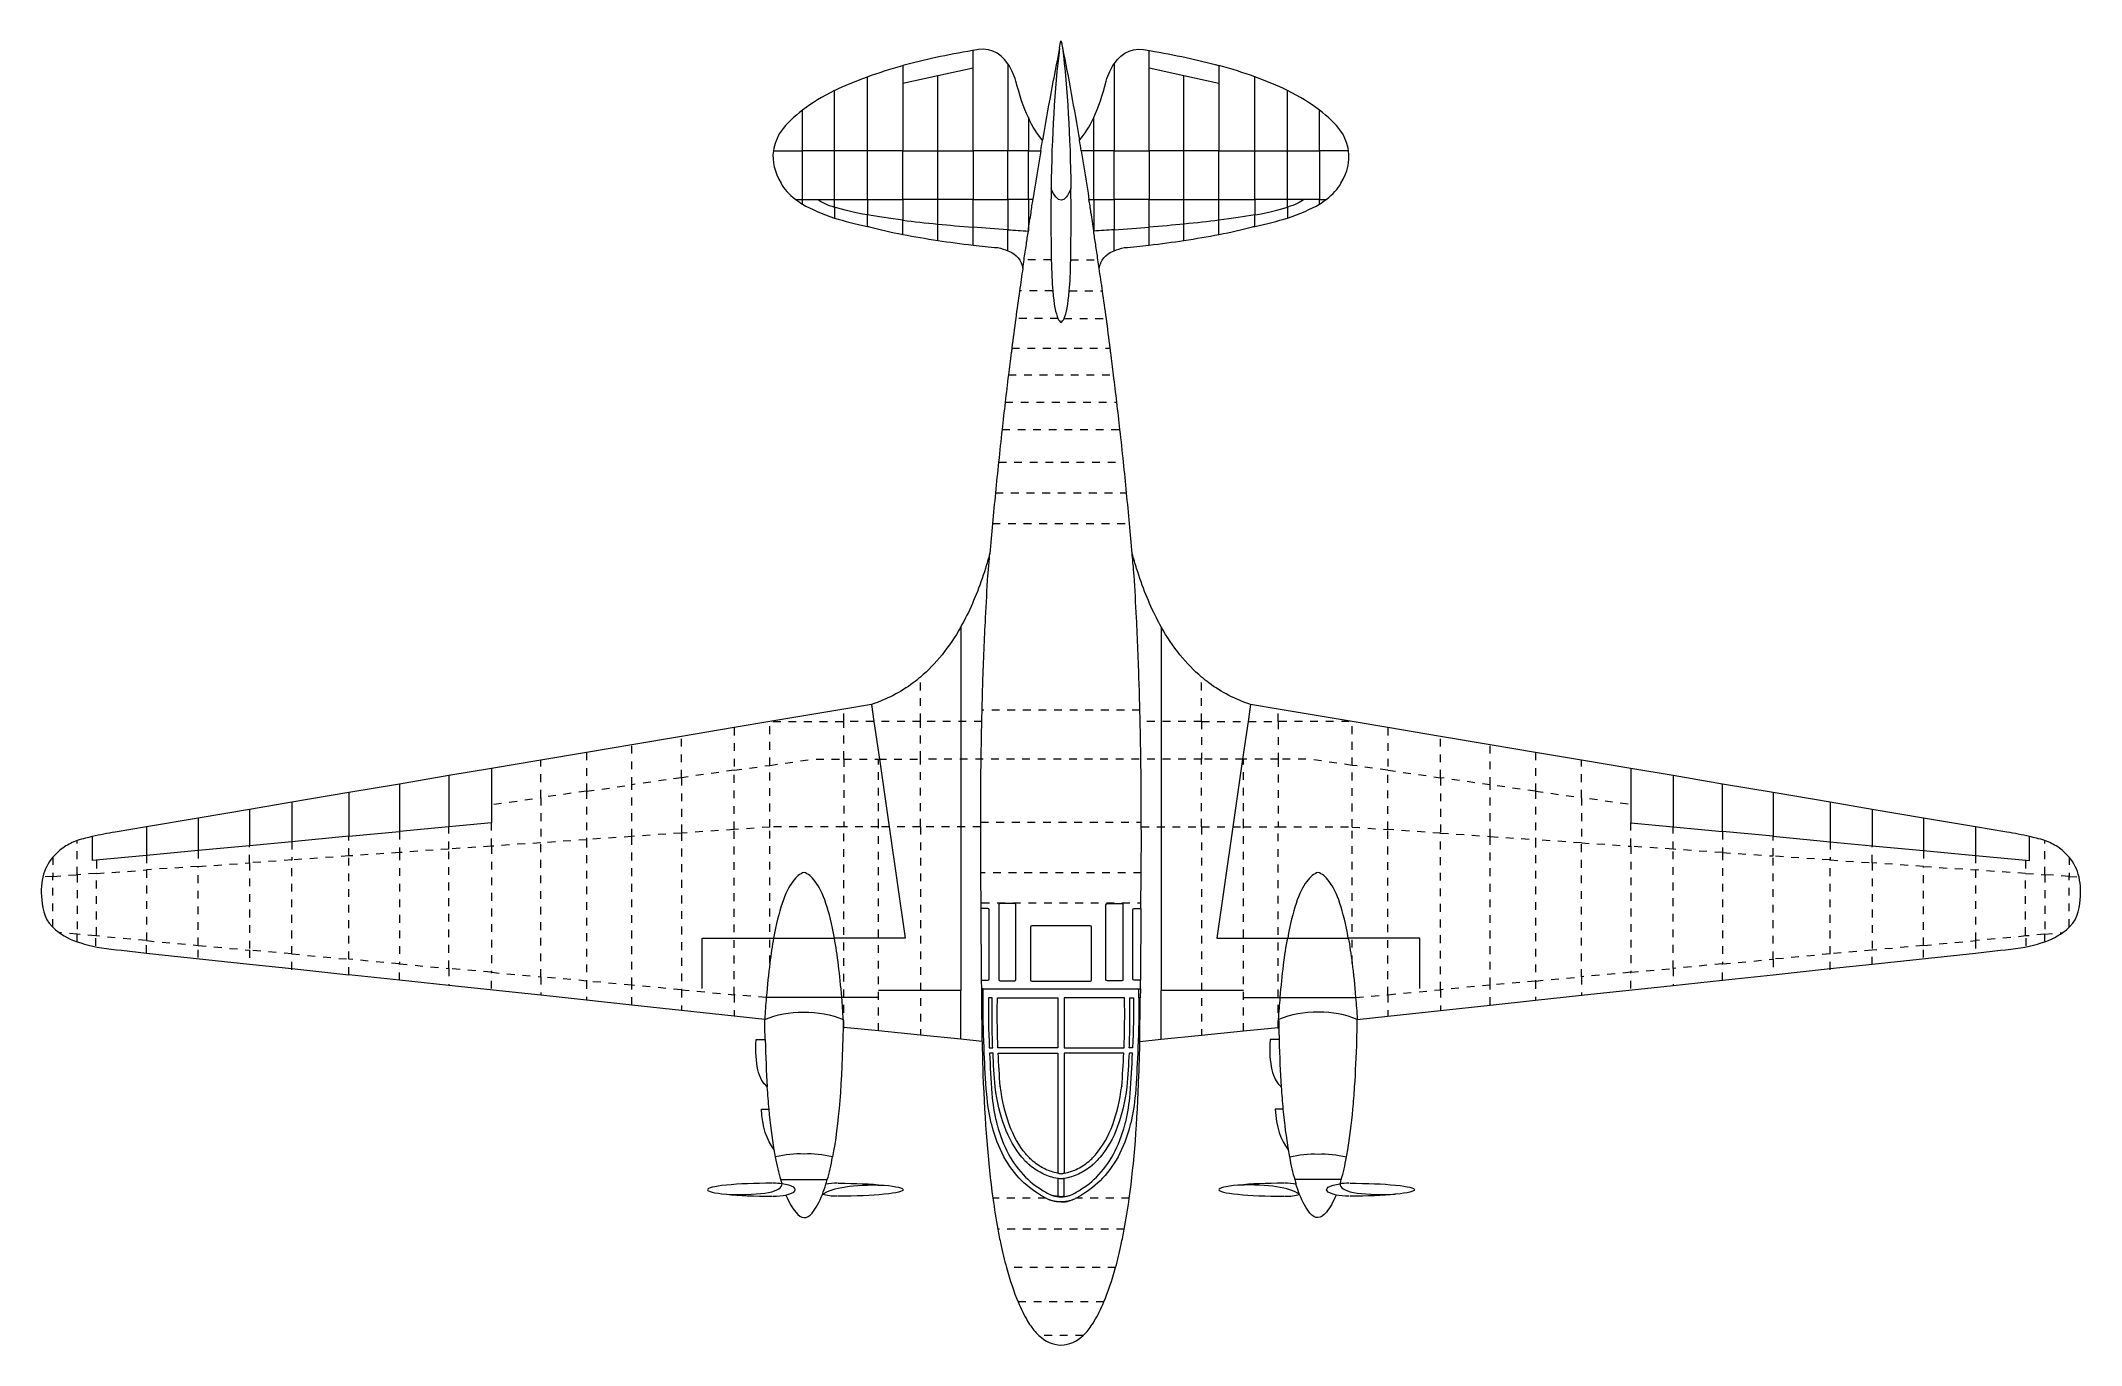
# Model space of a CAD drawing. Header units: millimetres. Extents: x 59 to 361, y 42 to 245.
# Drawn here: x 58.9 to 223.5, y 64.1 to 169.3 of the extents above; entities that cross this region are included whole.
import ezdxf

# ---------------------------------------------------------------- set-up
doc = ezdxf.new("R2010")
doc.units = ezdxf.units.MM
doc.header["$MEASUREMENT"] = 0
doc.layers.add('4-view', color=7, linetype='Continuous', lineweight=0)

msp = doc.modelspace()

# ---------------------------------------------------------------- linework, layer by layer
at = {"layer": '4-view', "color": 7, "lineweight": 18}
for p, q in [((134.11, 167.08), (134.11, 168.51)), ((148.3, 167.08), (148.3, 168.51)), ((125.59, 160.41), (125.59, 166.39)), ((128.46, 167.29), (128.46, 165.83)), ((131.28, 166.45), (128.46, 165.83)), ((134.11, 167.08), (131.28, 166.45)), ((131.28, 160.41), (131.28, 166.45)), ((134.11, 160.41), (134.11, 167.08)), ((136.92, 167.43), (136.92, 160.41)), ((145.48, 167.43), (145.48, 160.41)), ((151.12, 166.45), (148.3, 167.08)), ((148.3, 160.41), (148.3, 167.08)), ((153.94, 165.83), (151.12, 166.45)), ((151.12, 160.41), (151.12, 166.45)), ((153.94, 167.29), (153.94, 165.83)), ((156.82, 160.41), (156.82, 166.39)), ((122.95, 160.41), (122.95, 165.28)), ((128.46, 165.83), (128.46, 160.41)), ((153.94, 165.83), (153.94, 160.41)), ((159.46, 160.41), (159.46, 165.28)), ((120.37, 160.41), (120.37, 163.7)), ((138.57, 163.09), (138.57, 160.41)), ((143.84, 160.41), (143.84, 163.09)), ((162.04, 160.41), (162.04, 163.7)), ((118.01, 160.41), (120.37, 160.41)), ((122.95, 160.41), (120.37, 160.41)), ((120.37, 156.49), (120.37, 160.41)), ((122.95, 156.49), (122.95, 160.41)), ((125.59, 160.41), (122.95, 160.41)), ((128.46, 160.41), (125.59, 160.41)), ((125.59, 156.49), (125.59, 160.41)), ((128.46, 156.49), (128.46, 160.41)), ((128.46, 160.41), (131.28, 160.41)), ((131.28, 156.49), (131.28, 160.41)), ((131.28, 160.41), (134.11, 160.41)), ((136.92, 160.41), (134.11, 160.41)), ((134.11, 160.41), (134.11, 156.49)), ((136.92, 156.49), (136.92, 160.41)), ((138.57, 160.41), (136.92, 160.41)), ((138.57, 160.41), (139.57, 160.41)), ((138.57, 156.49), (138.57, 160.41)), ((143.84, 160.41), (142.84, 160.41)), ((145.48, 160.41), (143.84, 160.41)), ((143.84, 156.49), (143.84, 160.41)), ((145.48, 156.49), (145.48, 160.41)), ((145.48, 160.41), (148.3, 160.41)), ((151.12, 160.41), (148.3, 160.41)), ((148.3, 160.41), (148.3, 156.49)), ((153.94, 160.41), (151.12, 160.41)), ((151.12, 156.49), (151.12, 160.41)), ((153.94, 156.49), (153.94, 160.41)), ((153.94, 160.41), (156.82, 160.41)), ((156.82, 156.49), (156.82, 160.41)), ((156.82, 160.41), (159.46, 160.41)), ((159.46, 160.41), (162.04, 160.41)), ((159.46, 156.49), (159.46, 160.41)), ((162.04, 160.41), (162.04, 156.49)), ((164.39, 160.41), (162.04, 160.41)), ((119.81, 156.49), (120.37, 156.49)), ((120.37, 156.11), (120.37, 156.49)), ((120.37, 156.49), (121.61, 156.49)), ((121.61, 156.49), (122.95, 156.49)), ((122.95, 155.86), (122.95, 156.49)), ((122.95, 156.49), (125.59, 156.49)), ((125.59, 156.49), (125.59, 155.24)), ((125.59, 156.49), (128.46, 156.49)), ((128.46, 156.49), (128.46, 154.81)), ((131.28, 156.49), (128.46, 156.49)), ((134.11, 156.49), (131.28, 156.49)), ((131.28, 154.5), (131.28, 156.49)), ((134.11, 156.49), (136.92, 156.49)), ((134.11, 154.25), (134.11, 156.49)), ((138.57, 156.49), (136.92, 156.49)), ((136.92, 156.49), (136.92, 154.05)), ((138.94, 156.49), (138.57, 156.49)), ((138.57, 156.49), (138.57, 153.96)), ((143.46, 156.49), (143.84, 156.49)), ((143.84, 156.49), (145.48, 156.49)), ((143.84, 156.49), (143.84, 153.96)), ((145.48, 156.49), (145.48, 154.05)), ((148.3, 156.49), (145.48, 156.49)), ((148.3, 156.49), (151.12, 156.49)), ((148.3, 154.25), (148.3, 156.49)), ((151.12, 156.49), (153.94, 156.49)), ((151.12, 154.5), (151.12, 156.49)), ((153.94, 154.81), (153.94, 156.49)), ((153.94, 156.49), (156.82, 156.49)), ((156.82, 156.49), (156.82, 155.24)), ((159.46, 156.49), (156.82, 156.49)), ((159.46, 155.86), (159.46, 156.49)), ((160.79, 156.49), (159.46, 156.49)), ((162.04, 156.49), (160.79, 156.49)), ((162.04, 156.11), (162.04, 156.49)), ((162.04, 156.49), (162.59, 156.49)), ((122.95, 155.86), (122.95, 154.99)), ((125.59, 154.31), (125.59, 155.24)), ((128.46, 153.66), (128.46, 154.81)), ((153.94, 153.66), (153.94, 154.81)), ((156.82, 154.31), (156.82, 155.24)), ((159.46, 155.86), (159.46, 154.99)), ((131.28, 153.18), (131.28, 154.5)), ((134.11, 152.81), (134.11, 154.25)), ((136.92, 152.35), (136.92, 154.05)), ((145.48, 152.35), (145.48, 154.05)), ((148.3, 152.81), (148.3, 154.25)), ((151.12, 153.18), (151.12, 154.5)), ((139.16, 151.62), (138.53, 151.62)), ((140.42, 151.62), (139.79, 151.62)), ((141.99, 151.62), (142.62, 151.62)), ((143.25, 151.62), (143.88, 151.62)), ((138.02, 149.11), (137.86, 149.11)), ((139.28, 149.11), (138.65, 149.11)), ((140.54, 149.11), (139.91, 149.11)), ((141.87, 149.11), (142.5, 149.11)), ((143.13, 149.11), (143.76, 149.11)), ((144.38, 149.11), (144.55, 149.11)), ((138.44, 146.89), (137.81, 146.89)), ((139.7, 146.89), (139.07, 146.89)), ((140.96, 146.89), (140.33, 146.89)), ((141.45, 146.89), (142.08, 146.89)), ((142.71, 146.89), (143.34, 146.89)), ((143.96, 146.89), (144.59, 146.89)), ((137.24, 144.48), (137.86, 144.48)), ((138.49, 144.48), (139.12, 144.48)), ((139.75, 144.48), (140.38, 144.48)), ((141.01, 144.48), (141.64, 144.48)), ((142.27, 144.48), (142.9, 144.48)), ((143.52, 144.48), (144.15, 144.48)), ((144.78, 144.48), (145.17, 144.48)), ((136.96, 142.33), (137.59, 142.33)), ((138.22, 142.33), (138.85, 142.33)), ((139.48, 142.33), (140.11, 142.33)), ((140.74, 142.33), (141.37, 142.33)), ((141.99, 142.33), (142.62, 142.33)), ((143.25, 142.33), (143.88, 142.33)), ((144.51, 142.33), (145.14, 142.33)), ((136.7, 140.13), (137.33, 140.13)), ((137.96, 140.13), (138.59, 140.13)), ((139.22, 140.13), (139.85, 140.13)), ((140.47, 140.13), (141.1, 140.13)), ((141.73, 140.13), (142.36, 140.13)), ((142.99, 140.13), (143.62, 140.13)), ((144.25, 140.13), (144.88, 140.13)), ((145.51, 140.13), (145.7, 140.13)), ((136.45, 137.92), (137.08, 137.92)), ((137.71, 137.92), (138.34, 137.92)), ((138.96, 137.92), (139.59, 137.92)), ((140.22, 137.92), (140.85, 137.92)), ((141.48, 137.92), (142.11, 137.92)), ((142.74, 137.92), (143.37, 137.92)), ((144, 137.92), (144.62, 137.92)), ((145.25, 137.92), (145.88, 137.92)), ((136.17, 135.31), (136.8, 135.31)), ((137.42, 135.31), (138.05, 135.31)), ((138.68, 135.31), (139.31, 135.31)), ((139.94, 135.31), (140.57, 135.31)), ((141.2, 135.31), (141.83, 135.31)), ((142.46, 135.31), (143.08, 135.31)), ((143.71, 135.31), (144.34, 135.31)), ((144.97, 135.31), (145.6, 135.31)), ((146.23, 135.31), (146.24, 135.31)), ((135.92, 132.82), (136.54, 132.82)), ((137.17, 132.82), (137.8, 132.82)), ((138.43, 132.82), (139.06, 132.82)), ((139.69, 132.82), (140.32, 132.82)), ((140.95, 132.82), (141.57, 132.82)), ((142.2, 132.82), (142.83, 132.82)), ((143.46, 132.82), (144.09, 132.82)), ((144.72, 132.82), (145.35, 132.82)), ((145.98, 132.82), (146.49, 132.82)), ((135.68, 130.34), (136.31, 130.34)), ((136.94, 130.34), (137.57, 130.34)), ((138.19, 130.34), (138.82, 130.34)), ((139.45, 130.34), (140.08, 130.34)), ((140.71, 130.34), (141.34, 130.34)), ((141.97, 130.34), (142.6, 130.34)), ((143.23, 130.34), (143.85, 130.34)), ((144.48, 130.34), (145.11, 130.34)), ((145.74, 130.34), (146.37, 130.34)), ((129.87, 116.89), (129.87, 117.52)), ((152.54, 116.89), (152.54, 117.52)), ((129.87, 115.63), (129.87, 116.26)), ((134.99, 115.28), (134.84, 115.28)), ((136.25, 115.28), (135.62, 115.28)), ((137.5, 115.28), (136.87, 115.28)), ((138.76, 115.28), (138.13, 115.28)), ((140.02, 115.28), (139.39, 115.28)), ((141.28, 115.28), (140.65, 115.28)), ((142.53, 115.28), (141.91, 115.28)), ((143.79, 115.28), (143.16, 115.28)), ((145.05, 115.28), (144.42, 115.28)), ((146.31, 115.28), (145.68, 115.28)), ((147.56, 115.28), (146.94, 115.28)), ((152.54, 115.63), (152.54, 116.26)), ((114.85, 113.89), (114.85, 113.26)), ((117.73, 113.36), (117.73, 113.99)), ((117.97, 114.38), (118.6, 114.38)), ((119.22, 114.38), (119.85, 114.38)), ((120.48, 114.38), (121.11, 114.38)), ((121.74, 114.38), (122.37, 114.38)), ((123, 114.38), (123.63, 114.38)), ((123.69, 114.38), (123.69, 115.01)), ((123.69, 113.87), (123.69, 114.38)), ((124.84, 114.38), (124.21, 114.38)), ((126.1, 114.38), (125.47, 114.38)), ((127.35, 114.38), (126.72, 114.38)), ((128.61, 114.38), (127.98, 114.38)), ((129.87, 114.38), (129.24, 114.38)), ((129.87, 114.38), (129.87, 115.01)), ((129.87, 113.87), (129.87, 114.38)), ((131.05, 114.38), (130.42, 114.38)), ((132.3, 114.38), (131.68, 114.38)), ((134.82, 114.38), (134.19, 114.38)), ((148.76, 114.38), (148.13, 114.38)), ((150.02, 114.38), (149.39, 114.38)), ((151.28, 114.38), (150.65, 114.38)), ((152.54, 114.38), (151.91, 114.38)), ((152.54, 114.38), (152.54, 115.01)), ((152.54, 114.38), (153.17, 114.38)), ((152.54, 114.38), (152.54, 113.75)), ((153.8, 114.38), (154.42, 114.38)), ((155.05, 114.38), (155.68, 114.38)), ((156.31, 114.38), (156.94, 114.38)), ((157.56, 114.38), (158.19, 114.38)), ((158.72, 114.38), (158.72, 115.01)), ((158.72, 114.38), (158.72, 113.75)), ((159.41, 114.38), (158.78, 114.38)), ((160.67, 114.38), (160.04, 114.38)), ((161.92, 114.38), (161.3, 114.38)), ((163.18, 114.38), (162.55, 114.38)), ((164.44, 114.38), (163.81, 114.38)), ((164.68, 113.36), (164.68, 113.99)), ((167.56, 113.89), (167.56, 113.26)), ((102.95, 111.88), (102.95, 111.25)), ((106.6, 111.79), (106.6, 112.42)), ((110.59, 112.35), (110.59, 112.98)), ((114.85, 112.63), (114.85, 112)), ((117.73, 112.1), (117.73, 112.73)), ((123.69, 112.61), (123.69, 113.24)), ((123.69, 111.35), (123.69, 111.98)), ((129.87, 112.61), (129.87, 113.24)), ((129.87, 111.35), (129.87, 111.98)), ((152.54, 113.12), (152.54, 112.49)), ((158.72, 113.12), (158.72, 112.49)), ((164.68, 112.1), (164.68, 112.73)), ((167.56, 112.63), (167.56, 112)), ((171.81, 112.35), (171.81, 112.98)), ((175.81, 111.79), (175.81, 112.42)), ((179.46, 111.88), (179.46, 111.25)), ((95.27, 110.58), (91.84, 110.01)), ((99.25, 110.75), (99.25, 111.25)), ((102.95, 110.62), (102.95, 110)), ((106.6, 110.53), (106.6, 111.16)), ((110.59, 111.1), (110.59, 111.72)), ((110.59, 109.84), (110.59, 110.47)), ((113.61, 110.27), (112.99, 110.18)), ((114.85, 110.44), (114.23, 110.36)), ((114.85, 111.37), (114.85, 110.74)), ((114.85, 110.44), (115.47, 110.52)), ((116.09, 110.61), (116.71, 110.7)), ((117.33, 110.79), (117.73, 110.84)), ((117.73, 110.84), (117.73, 111.47)), ((117.73, 110.84), (118.34, 110.93)), ((117.73, 109.63), (117.73, 110.26)), ((118.96, 111.02), (119.58, 111.11)), ((120.2, 111.2), (120.82, 111.28)), ((121.46, 111.35), (122.09, 111.35)), ((122.71, 111.35), (123.34, 111.35)), ((123.69, 111.35), (124.32, 111.35)), ((123.69, 111.35), (123.69, 110.72)), ((124.95, 111.35), (125.58, 111.35)), ((126.2, 111.35), (126.49, 111.35)), ((126.49, 110.92), (126.49, 111.35)), ((126.49, 109.66), (126.49, 110.29)), ((127.75, 111.35), (128.38, 111.35)), ((129.01, 111.35), (129.64, 111.35)), ((129.9, 111.35), (129.87, 111.35)), ((129.87, 110.92), (129.87, 111.35)), ((129.87, 109.66), (129.87, 110.29)), ((131.16, 111.35), (130.53, 111.35)), ((132.41, 111.35), (131.79, 111.35)), ((136.19, 111.35), (135.56, 111.35)), ((137.45, 111.35), (136.82, 111.35)), ((138.7, 111.35), (138.07, 111.35)), ((139.96, 111.35), (139.33, 111.35)), ((141.22, 111.35), (140.59, 111.35)), ((142.48, 111.35), (141.85, 111.35)), ((143.73, 111.35), (143.11, 111.35)), ((144.99, 111.35), (144.36, 111.35)), ((146.25, 111.35), (145.62, 111.35)), ((147.51, 111.35), (146.88, 111.35)), ((148.76, 111.35), (148.14, 111.35)), ((150.02, 111.35), (149.39, 111.35)), ((151.28, 111.35), (150.65, 111.35)), ((152.54, 111.35), (151.91, 111.35)), ((152.54, 111.86), (152.54, 111.35)), ((152.54, 110.92), (152.54, 111.35)), ((152.54, 109.66), (152.54, 110.29)), ((153.4, 111.35), (152.77, 111.35)), ((154.66, 111.35), (154.03, 111.35)), ((155.91, 110.92), (155.91, 111.35)), ((156.2, 111.35), (155.91, 111.35)), ((155.91, 109.66), (155.91, 110.29)), ((157.46, 111.35), (156.83, 111.35)), ((158.72, 111.35), (158.09, 111.35)), ((158.72, 111.86), (158.72, 111.35)), ((158.72, 111.35), (158.72, 110.72)), ((159.69, 111.35), (159.06, 111.35)), ((160.95, 111.35), (160.32, 111.35)), ((162.21, 111.2), (161.59, 111.28)), ((163.44, 111.02), (162.83, 111.11)), ((164.68, 110.84), (164.06, 110.93)), ((164.68, 110.84), (164.68, 111.47)), ((165.08, 110.79), (164.68, 110.84)), ((164.68, 109.63), (164.68, 110.26)), ((166.32, 110.61), (165.7, 110.7)), ((167.56, 110.44), (166.93, 110.52)), ((167.56, 111.37), (167.56, 110.74)), ((167.56, 110.44), (168.18, 110.36)), ((168.79, 110.27), (169.41, 110.18)), ((171.81, 111.1), (171.81, 111.72)), ((171.81, 109.84), (171.81, 110.47)), ((175.81, 110.53), (175.81, 111.16)), ((179.46, 110.62), (179.46, 110)), ((183.16, 110.75), (183.16, 111.25)), ((190.56, 110.01), (187.14, 110.58)), ((83.78, 108.64), (79.19, 107.87)), ((87.86, 109.33), (83.78, 108.64)), ((83.78, 108.64), (83.78, 105.12)), ((91.84, 110.01), (87.86, 109.33)), ((87.86, 109.33), (87.86, 105.5)), ((91.84, 110.01), (91.84, 105.9)), ((99.25, 109.49), (99.25, 110.12)), ((99.25, 108.23), (99.25, 108.86)), ((101.71, 108.59), (101.09, 108.5)), ((102.95, 108.76), (102.33, 108.67)), ((102.95, 109.37), (102.95, 108.76)), ((102.95, 108.76), (103.57, 108.84)), ((102.95, 108.76), (102.95, 108.13)), ((104.18, 108.93), (104.8, 109.01)), ((105.42, 109.1), (106.04, 109.19)), ((106.6, 109.27), (106.6, 109.9)), ((106.88, 109.31), (106.6, 109.27)), ((106.6, 108.87), (106.6, 109.27)), ((108.12, 109.49), (107.5, 109.4)), ((109.36, 109.67), (108.74, 109.58)), ((110.59, 109.84), (109.97, 109.75)), ((111.14, 109.91), (110.59, 109.84)), ((110.59, 109.84), (110.59, 109.21)), ((112.37, 110.09), (111.76, 110.01)), ((114.85, 109.44), (114.85, 110.07)), ((114.85, 108.18), (114.85, 108.81)), ((117.73, 108.38), (117.73, 109)), ((123.69, 110.09), (123.69, 109.47)), ((123.69, 108.84), (123.69, 108.21)), ((126.49, 108.41), (126.49, 109.04)), ((129.87, 108.41), (129.87, 109.04)), ((152.54, 108.41), (152.54, 109.04)), ((155.91, 108.41), (155.91, 109.04)), ((158.72, 110.09), (158.72, 109.47)), ((158.72, 108.84), (158.72, 108.21)), ((164.68, 108.38), (164.68, 109)), ((167.56, 109.44), (167.56, 110.07)), ((167.56, 108.18), (167.56, 108.81)), ((170.03, 110.09), (170.65, 110.01)), ((171.27, 109.91), (171.81, 109.84)), ((172.1, 109.8), (171.81, 109.84)), ((171.81, 109.84), (171.81, 109.21)), ((173.33, 109.62), (172.71, 109.71)), ((174.57, 109.44), (173.95, 109.53)), ((175.81, 109.27), (175.19, 109.36)), ((175.81, 109.27), (175.81, 109.9)), ((175.81, 108.87), (175.81, 109.27)), ((176.99, 109.1), (176.36, 109.19)), ((178.22, 108.93), (177.6, 109.01)), ((179.46, 108.76), (178.84, 108.84)), ((179.46, 109.37), (179.46, 108.76)), ((179.46, 108.76), (179.46, 108.13)), ((179.46, 108.76), (180.08, 108.67)), ((180.7, 108.59), (181.31, 108.5)), ((183.16, 109.49), (183.16, 110.12)), ((183.16, 108.23), (183.16, 108.86)), ((190.56, 110.01), (190.56, 105.9)), ((194.55, 109.33), (190.56, 110.01)), ((194.55, 105.5), (194.55, 109.33)), ((198.63, 108.64), (194.55, 109.33)), ((198.63, 108.64), (198.63, 105.12)), ((203.22, 107.87), (198.63, 108.64)), ((75.78, 107.29), (71.64, 106.59)), ((79.19, 107.87), (75.78, 107.29)), ((75.78, 107.29), (75.78, 104.38)), ((79.19, 107.87), (79.19, 104.69)), ((95.48, 107.7), (96.1, 107.79)), ((96.72, 107.88), (97.34, 107.96)), ((97.96, 108.05), (98.58, 108.14)), ((99.2, 108.22), (99.25, 108.23)), ((99.25, 108.23), (99.25, 107.61)), ((99.25, 106.98), (99.25, 106.35)), ((100.47, 108.41), (99.85, 108.32)), ((102.95, 107.5), (102.95, 106.87)), ((106.6, 107.61), (106.6, 108.24)), ((106.6, 106.35), (106.6, 106.98)), ((110.59, 108.58), (110.59, 107.95)), ((110.59, 107.32), (110.59, 106.69)), ((114.85, 106.92), (114.85, 107.55)), ((117.73, 107.12), (117.73, 107.75)), ((123.69, 107.58), (123.69, 106.95)), ((126.49, 107.15), (126.49, 107.78)), ((129.87, 107.15), (129.87, 107.78)), ((152.54, 107.15), (152.54, 107.78)), ((155.91, 107.15), (155.91, 107.78)), ((158.72, 107.58), (158.72, 106.95)), ((164.68, 107.12), (164.68, 107.75)), ((167.56, 106.92), (167.56, 107.55)), ((171.81, 108.58), (171.81, 107.95)), ((171.81, 107.32), (171.81, 106.69)), ((175.81, 107.61), (175.81, 108.24)), ((175.81, 106.35), (175.81, 106.98)), ((179.46, 107.5), (179.46, 106.87)), ((181.93, 108.41), (182.55, 108.32)), ((183.16, 108.23), (183.16, 107.61)), ((183.2, 108.22), (183.16, 108.23)), ((183.16, 106.98), (183.16, 106.35)), ((184.45, 108.05), (183.83, 108.14)), ((185.68, 107.88), (185.07, 107.96)), ((186.93, 107.7), (186.3, 107.79)), ((203.22, 107.87), (203.22, 104.69)), ((206.62, 107.29), (203.22, 107.87)), ((206.62, 107.29), (206.62, 104.38)), ((210.76, 106.59), (206.62, 107.29)), ((71.64, 106.59), (67.46, 105.89)), ((67.46, 105.89), (67.46, 103.58)), ((71.64, 106.59), (71.64, 103.97)), ((83.78, 105.12), (87.86, 105.5)), ((87.86, 105.5), (87.86, 105.48)), ((87.86, 105.48), (87.86, 104.85)), ((95.27, 105.58), (95.27, 106.21)), ((99.25, 105.72), (99.25, 105.09)), ((102.95, 106.24), (102.95, 105.61)), ((106.6, 105.1), (106.6, 105.72)), ((110.59, 105.37), (109.96, 105.33)), ((110.59, 106.06), (110.59, 105.44)), ((111.07, 105.4), (110.59, 105.37)), ((110.59, 105.37), (110.59, 104.74)), ((112.33, 105.5), (111.7, 105.46)), ((113.59, 105.58), (112.96, 105.54)), ((114.85, 105.67), (114.22, 105.62)), ((114.85, 105.67), (114.85, 106.3)), ((115.21, 105.69), (114.85, 105.67)), ((114.85, 104.92), (114.85, 105.55)), ((116.47, 105.78), (115.84, 105.73)), ((117.73, 105.86), (117.1, 105.82)), ((117.73, 105.86), (117.73, 106.49)), ((117.73, 104.94), (117.73, 105.57)), ((119.92, 105.89), (119.29, 105.89)), ((121.17, 105.89), (120.54, 105.89)), ((122.43, 105.89), (121.8, 105.89)), ((123.69, 105.89), (123.06, 105.89)), ((123.69, 106.32), (123.69, 105.89)), ((123.98, 105.89), (123.69, 105.89)), ((123.69, 104.72), (123.69, 105.35)), ((125.23, 105.89), (124.61, 105.89)), ((126.49, 105.89), (125.86, 105.89)), ((126.49, 105.89), (126.49, 106.52)), ((126.49, 105.76), (126.49, 105.89)), ((128.61, 105.89), (127.98, 105.89)), ((129.87, 105.89), (129.24, 105.89)), ((129.87, 105.89), (129.87, 106.52)), ((129.87, 105.89), (129.87, 105.26)), ((130.95, 105.89), (130.32, 105.89)), ((132.21, 105.89), (131.58, 105.89)), ((134.73, 105.89), (134.1, 105.89)), ((134.73, 106.26), (135.35, 106.26)), ((135.98, 106.26), (136.61, 106.26)), ((137.24, 106.26), (137.87, 106.26)), ((138.5, 106.26), (139.13, 106.26)), ((139.76, 106.26), (140.39, 106.26)), ((141.01, 106.26), (141.64, 106.26)), ((142.27, 106.26), (142.9, 106.26)), ((143.53, 106.26), (144.16, 106.26)), ((144.79, 106.26), (145.42, 106.26)), ((146.05, 106.26), (146.67, 106.26)), ((147.3, 106.26), (147.68, 106.26)), ((147.68, 105.89), (148.31, 105.89)), ((150.2, 105.89), (150.82, 105.89)), ((151.45, 105.89), (152.08, 105.89)), ((152.54, 105.89), (152.54, 106.52)), ((152.54, 105.89), (153.17, 105.89)), ((152.54, 105.89), (152.54, 105.26)), ((153.8, 105.89), (154.42, 105.89)), ((155.91, 105.89), (155.91, 106.52)), ((155.91, 105.89), (156.54, 105.89)), ((155.91, 105.76), (155.91, 105.89)), ((157.17, 105.89), (157.8, 105.89)), ((158.43, 105.89), (158.72, 105.89)), ((158.72, 106.32), (158.72, 105.89)), ((158.72, 105.89), (159.35, 105.89)), ((158.72, 104.72), (158.72, 105.35)), ((159.97, 105.89), (160.6, 105.89)), ((161.23, 105.89), (161.86, 105.89)), ((162.49, 105.89), (163.12, 105.89)), ((164.68, 105.86), (164.68, 106.49)), ((164.68, 105.86), (165.31, 105.82)), ((164.68, 104.94), (164.68, 105.57)), ((165.94, 105.78), (166.57, 105.73)), ((167.2, 105.69), (167.56, 105.67)), ((167.56, 105.67), (167.56, 106.3)), ((168.04, 105.63), (167.56, 105.67)), ((167.56, 104.92), (167.56, 105.55)), ((169.3, 105.54), (168.67, 105.58)), ((170.56, 105.46), (169.93, 105.5)), ((171.81, 105.37), (171.18, 105.41)), ((171.81, 106.06), (171.81, 105.44)), ((171.81, 105.37), (172.44, 105.33)), ((171.81, 105.32), (171.81, 105.37)), ((175.81, 105.1), (175.81, 105.72)), ((179.46, 106.24), (179.46, 105.61)), ((183.16, 105.72), (183.16, 105.09)), ((187.14, 105.58), (187.14, 106.21)), ((194.55, 105.5), (194.55, 105.48)), ((198.63, 105.12), (194.55, 105.5)), ((194.55, 105.48), (194.55, 104.85)), ((210.76, 106.59), (210.76, 103.97)), ((214.95, 105.89), (210.76, 106.59)), ((214.95, 105.89), (214.95, 103.58)), ((61.88, 104.53), (61.88, 104.77)), ((61.88, 103.28), (61.88, 103.91)), ((71.64, 103.97), (71.64, 103.95)), ((71.64, 103.95), (71.64, 103.32)), ((83.78, 105.12), (83.78, 105.11)), ((83.78, 104.79), (83.78, 105.11)), ((83.78, 103.53), (83.78, 104.16)), ((86.6, 103.72), (85.97, 103.68)), ((87.86, 103.81), (87.23, 103.76)), ((87.86, 104.22), (87.86, 103.81)), ((88.07, 103.82), (87.86, 103.81)), ((87.86, 103.81), (87.86, 103.18)), ((89.33, 103.92), (88.7, 103.87)), ((90.58, 104), (89.96, 103.96)), ((91.84, 104.08), (91.21, 104.04)), ((91.84, 104.08), (91.84, 104.71)), ((91.84, 103.27), (91.84, 103.89)), ((92.75, 104.15), (92.12, 104.1)), ((94.01, 104.24), (93.38, 104.19)), ((95.27, 104.32), (94.64, 104.28)), ((95.27, 104.32), (95.27, 104.95)), ((95.47, 104.33), (95.27, 104.32)), ((95.27, 104.32), (95.27, 103.69)), ((96.73, 104.42), (96.1, 104.38)), ((97.99, 104.51), (97.36, 104.47)), ((99.25, 104.59), (98.62, 104.55)), ((99.25, 103.84), (99.25, 104.47)), ((100.43, 104.68), (99.8, 104.63)), ((101.69, 104.76), (101.06, 104.72)), ((102.95, 104.84), (102.32, 104.8)), ((102.95, 104.99), (102.95, 104.84)), ((102.95, 104.84), (102.95, 104.21)), ((104.08, 104.93), (103.46, 104.89)), ((105.34, 105.01), (104.71, 104.97)), ((106.6, 105.1), (105.97, 105.05)), ((106.82, 105.12), (106.6, 105.1)), ((106.6, 104.42), (106.6, 105.05)), ((106.6, 103.17), (106.6, 103.8)), ((108.08, 105.2), (107.45, 105.16)), ((109.34, 105.29), (108.71, 105.25)), ((110.59, 104.12), (110.59, 103.49)), ((114.85, 103.66), (114.85, 104.29)), ((117.73, 103.69), (117.73, 104.31)), ((123.69, 103.46), (123.69, 104.09)), ((126.49, 104.5), (126.49, 105.13)), ((126.49, 103.25), (126.49, 103.87)), ((129.87, 104.63), (129.87, 104.01)), ((152.54, 104.63), (152.54, 104.01)), ((155.91, 104.5), (155.91, 105.13)), ((155.91, 103.25), (155.91, 103.87)), ((158.72, 103.46), (158.72, 104.09)), ((164.68, 103.69), (164.68, 104.31)), ((167.56, 103.66), (167.56, 104.29)), ((171.81, 104.06), (171.81, 104.69)), ((173.07, 105.29), (173.7, 105.25)), ((174.33, 105.2), (174.96, 105.16)), ((175.59, 105.12), (175.81, 105.1)), ((175.81, 105.1), (176.44, 105.05)), ((175.81, 104.42), (175.81, 105.05)), ((175.81, 103.17), (175.81, 103.8)), ((177.06, 105.01), (177.69, 104.97)), ((178.32, 104.93), (178.95, 104.89)), ((179.46, 104.99), (179.46, 104.84)), ((179.46, 104.84), (179.46, 104.21)), ((180.64, 104.76), (180.01, 104.8)), ((181.9, 104.68), (181.27, 104.72)), ((183.16, 104.59), (182.53, 104.63)), ((183.16, 104.59), (183.79, 104.55)), ((183.16, 103.84), (183.16, 104.47)), ((184.42, 104.51), (185.05, 104.47)), ((185.67, 104.42), (186.3, 104.38)), ((186.93, 104.33), (187.14, 104.32)), ((187.14, 104.32), (187.14, 104.95)), ((187.14, 104.32), (187.14, 103.69)), ((188.05, 104.25), (187.42, 104.3)), ((189.31, 104.17), (188.68, 104.21)), ((190.56, 104.08), (189.93, 104.13)), ((190.56, 104.08), (190.56, 104.71)), ((190.77, 104.06), (190.56, 104.08)), ((190.56, 103.27), (190.56, 103.89)), ((192.03, 103.97), (191.4, 104.02)), ((193.29, 103.89), (192.66, 103.93)), ((194.55, 103.81), (193.92, 103.85)), ((194.55, 104.22), (194.55, 103.81)), ((194.55, 103.81), (195.18, 103.76)), ((194.55, 103.81), (194.55, 103.18)), ((195.8, 103.72), (196.43, 103.68)), ((198.63, 105.11), (198.63, 105.12)), ((198.63, 104.79), (198.63, 105.11)), ((198.63, 103.53), (198.63, 104.16)), ((210.76, 103.97), (210.76, 103.95)), ((210.76, 103.95), (210.76, 103.32)), ((220.52, 104.53), (220.52, 104.77)), ((220.52, 103.28), (220.52, 103.91)), ((59.92, 103.44), (59.92, 102.81)), ((59.92, 102.18), (59.92, 101.88)), ((61.17, 101.97), (61.8, 102.01)), ((61.88, 102.02), (61.88, 102.65)), ((62.16, 102.04), (61.88, 102.02)), ((61.88, 102.02), (61.88, 101.39)), ((63.42, 102.12), (62.79, 102.08)), ((63.42, 103.16), (63.42, 102.53)), ((63.42, 102.12), (64.05, 102.17)), ((64.68, 102.21), (65.31, 102.25)), ((65.94, 102.29), (66.57, 102.34)), ((67.2, 102.38), (67.46, 102.4)), ((67.87, 102.43), (67.46, 102.4)), ((67.46, 102.4), (67.46, 101.77)), ((69.13, 102.52), (68.5, 102.48)), ((70.39, 102.61), (69.76, 102.56)), ((71.64, 102.69), (71.02, 102.65)), ((71.64, 102.69), (72.27, 102.73)), ((71.64, 102.61), (71.64, 102.69)), ((71.64, 102.69), (71.64, 102.69)), ((72.9, 102.77), (73.53, 102.82)), ((74.16, 102.86), (74.79, 102.9)), ((75.42, 102.95), (75.78, 102.98)), ((75.78, 102.98), (75.78, 103.61)), ((75.78, 102.98), (75.78, 102.35)), ((76.67, 103.04), (76.04, 103)), ((77.93, 103.12), (77.3, 103.08)), ((79.19, 103.21), (78.56, 103.17)), ((79.19, 103.43), (79.19, 103.21)), ((79.19, 103.17), (79.19, 103.21)), ((79.19, 101.91), (79.19, 102.54)), ((80, 103.27), (79.37, 103.22)), ((81.26, 103.36), (80.63, 103.31)), ((82.52, 103.44), (81.89, 103.4)), ((83.78, 103.53), (83.15, 103.49)), ((84.09, 103.55), (83.78, 103.53)), ((83.78, 102.75), (83.78, 103.38)), ((83.78, 101.49), (83.78, 102.12)), ((85.34, 103.64), (84.71, 103.6)), ((87.86, 102.55), (87.86, 101.92)), ((91.84, 102.01), (91.84, 102.64)), ((95.27, 103.06), (95.27, 102.43)), ((99.25, 102.58), (99.25, 103.21)), ((102.95, 103.59), (102.95, 102.96)), ((102.95, 102.33), (102.95, 101.7)), ((106.6, 101.91), (106.6, 102.54)), ((110.59, 102.86), (110.59, 102.23)), ((114.85, 102.41), (114.85, 103.04)), ((117.73, 102.43), (117.73, 103.06)), ((123.69, 102.2), (123.69, 102.83)), ((126.49, 101.99), (126.49, 102.62)), ((129.87, 103.38), (129.87, 102.75)), ((129.87, 102.12), (129.87, 101.49)), ((135.09, 102.17), (134.74, 102.17)), ((136.35, 102.17), (135.72, 102.17)), ((137.61, 102.17), (136.98, 102.17)), ((138.87, 102.17), (138.24, 102.17)), ((140.12, 102.17), (139.49, 102.17)), ((141.38, 102.17), (140.75, 102.17)), ((142.64, 102.17), (142.01, 102.17)), ((143.9, 102.17), (143.27, 102.17)), ((145.15, 102.17), (144.53, 102.17)), ((146.41, 102.17), (145.78, 102.17)), ((147.67, 102.17), (147.04, 102.17)), ((152.54, 103.38), (152.54, 102.75)), ((152.54, 102.12), (152.54, 101.49)), ((155.91, 101.99), (155.91, 102.62)), ((158.72, 102.2), (158.72, 102.83)), ((164.68, 102.43), (164.68, 103.06)), ((167.56, 102.41), (167.56, 103.04)), ((171.81, 102.8), (171.81, 103.43)), ((171.81, 101.54), (171.81, 102.17)), ((175.81, 101.91), (175.81, 102.54)), ((179.46, 103.59), (179.46, 102.96)), ((179.46, 102.33), (179.46, 101.7)), ((183.16, 102.58), (183.16, 103.21)), ((187.14, 103.06), (187.14, 102.43)), ((190.56, 102.01), (190.56, 102.64)), ((194.55, 102.55), (194.55, 101.92)), ((197.06, 103.64), (197.69, 103.6)), ((198.32, 103.55), (198.63, 103.53)), ((198.63, 102.75), (198.63, 103.38)), ((198.63, 101.49), (198.63, 102.12)), ((199.45, 103.47), (198.82, 103.52)), ((200.7, 103.38), (200.08, 103.42)), ((201.96, 103.29), (201.33, 103.33)), ((203.22, 103.21), (202.59, 103.25)), ((203.22, 103.43), (203.22, 103.21)), ((203.22, 103.21), (203.85, 103.17)), ((203.22, 103.17), (203.22, 103.21)), ((203.22, 101.91), (203.22, 102.54)), ((204.48, 103.12), (205.11, 103.08)), ((205.74, 103.04), (206.36, 103)), ((206.62, 102.98), (206.62, 103.61)), ((206.62, 102.98), (206.62, 102.35)), ((206.99, 102.95), (206.62, 102.98)), ((208.25, 102.86), (207.62, 102.9)), ((209.5, 102.77), (208.87, 102.82)), ((210.76, 102.69), (210.13, 102.73)), ((210.76, 102.61), (210.76, 102.69)), ((210.76, 102.69), (210.76, 102.69)), ((210.76, 102.69), (211.39, 102.65)), ((212.02, 102.61), (212.65, 102.56)), ((213.28, 102.52), (213.91, 102.48)), ((214.53, 102.43), (214.95, 102.4)), ((215.21, 102.38), (214.95, 102.4)), ((214.95, 102.4), (214.95, 101.77)), ((216.47, 102.29), (215.84, 102.34)), ((217.73, 102.21), (217.1, 102.25)), ((218.98, 102.12), (218.35, 102.17)), ((218.98, 103.16), (218.98, 102.53)), ((218.98, 102.12), (219.61, 102.08)), ((220.24, 102.04), (220.52, 102.02)), ((220.52, 102.02), (220.52, 102.65)), ((220.52, 102.02), (220.52, 101.39)), ((221.23, 101.97), (220.6, 102.01)), ((222.49, 103.44), (222.49, 102.81)), ((222.49, 102.18), (222.49, 101.88)), ((59.92, 101.88), (59.29, 101.84)), ((59.92, 101.88), (60.55, 101.92)), ((59.92, 101.58), (59.92, 101.88)), ((59.92, 100.33), (59.92, 100.96)), ((61.88, 100.76), (61.88, 100.13)), ((63.42, 100.92), (63.42, 101.55)), ((67.46, 101.14), (67.46, 100.51)), ((71.64, 101.35), (71.64, 101.98)), ((71.64, 100.09), (71.64, 100.72)), ((75.78, 101.72), (75.78, 101.09)), ((75.78, 100.46), (75.78, 99.83)), ((79.19, 100.66), (79.19, 101.29)), ((83.78, 100.23), (83.78, 100.86)), ((87.86, 101.29), (87.86, 100.66)), ((91.84, 100.75), (91.84, 101.38)), ((95.27, 101.8), (95.27, 101.18)), ((95.27, 100.55), (95.27, 99.92)), ((99.25, 101.33), (99.25, 101.96)), ((99.25, 100.07), (99.25, 100.7)), ((102.95, 101.07), (102.95, 100.44)), ((106.6, 100.65), (106.6, 101.28)), ((110.59, 101.6), (110.59, 100.97)), ((114.85, 101.15), (114.85, 101.78)), ((114.85, 99.89), (114.85, 100.52)), ((117.73, 101.17), (117.73, 101.8)), ((117.73, 99.91), (117.73, 100.54)), ((123.69, 100.94), (123.69, 101.57)), ((126.49, 100.73), (126.49, 101.36)), ((129.87, 100.86), (129.87, 100.23)), ((152.54, 100.86), (152.54, 100.23)), ((155.91, 100.73), (155.91, 101.36)), ((158.72, 100.94), (158.72, 101.57)), ((164.68, 101.17), (164.68, 101.8)), ((164.68, 99.91), (164.68, 100.54)), ((167.56, 101.15), (167.56, 101.78)), ((167.56, 99.89), (167.56, 100.52)), ((171.81, 100.28), (171.81, 100.91)), ((175.81, 100.65), (175.81, 101.28)), ((179.46, 101.07), (179.46, 100.44)), ((183.16, 101.33), (183.16, 101.96)), ((183.16, 100.07), (183.16, 100.7)), ((187.14, 101.8), (187.14, 101.18)), ((187.14, 100.55), (187.14, 99.92)), ((190.56, 100.75), (190.56, 101.38)), ((194.55, 101.29), (194.55, 100.66)), ((198.63, 100.23), (198.63, 100.86)), ((203.22, 100.66), (203.22, 101.29)), ((206.62, 101.72), (206.62, 101.09)), ((206.62, 100.46), (206.62, 99.83)), ((210.76, 101.35), (210.76, 101.98)), ((210.76, 100.09), (210.76, 100.72)), ((214.95, 101.14), (214.95, 100.51)), ((218.98, 100.92), (218.98, 101.55)), ((220.52, 100.76), (220.52, 100.13)), ((222.49, 101.88), (221.86, 101.92)), ((222.49, 101.88), (223.12, 101.84)), ((222.49, 101.58), (222.49, 101.88)), ((222.49, 100.33), (222.49, 100.96)), ((59.92, 99.07), (59.92, 99.7)), ((61.88, 99.5), (61.88, 98.87)), ((63.42, 99.67), (63.42, 100.3)), ((63.42, 98.41), (63.42, 99.04)), ((67.46, 99.89), (67.46, 99.26)), ((71.64, 98.83), (71.64, 99.46)), ((75.78, 99.2), (75.78, 98.58)), ((79.19, 99.4), (79.19, 100.03)), ((79.19, 98.14), (79.19, 98.77)), ((83.78, 98.97), (83.78, 99.6)), ((87.86, 100.03), (87.86, 99.4)), ((87.86, 98.77), (87.86, 98.15)), ((91.84, 99.49), (91.84, 100.12)), ((91.84, 98.24), (91.84, 98.86)), ((95.27, 99.29), (95.27, 98.66)), ((99.25, 98.81), (99.25, 99.44)), ((102.95, 99.81), (102.95, 99.18)), ((106.6, 99.39), (106.6, 100.02)), ((106.6, 98.14), (106.6, 98.76)), ((110.59, 100.34), (110.59, 99.71)), ((110.59, 99.08), (110.59, 98.45)), ((114.85, 98.63), (114.85, 99.26)), ((117.73, 98.65), (117.73, 99.28)), ((123.69, 99.69), (123.69, 100.32)), ((123.69, 98.43), (123.69, 99.06)), ((126.49, 99.47), (126.49, 100.1)), ((126.49, 98.21), (126.49, 98.84)), ((129.87, 99.6), (129.87, 98.97)), ((134.8, 93.51), (134.76, 99.28)), ((134.8, 99.75), (135.43, 99.75)), ((136.06, 99.75), (136.69, 99.75)), ((137.32, 99.75), (137.95, 99.75)), ((138.58, 99.75), (139.21, 99.75)), ((139.84, 99.75), (140.46, 99.75)), ((141.09, 99.75), (141.72, 99.75)), ((142.35, 99.75), (142.98, 99.75)), ((143.61, 99.75), (144.24, 99.75)), ((144.87, 99.75), (145.49, 99.75)), ((146.12, 99.75), (146.75, 99.75)), ((147.38, 99.75), (147.6, 99.75)), ((147.65, 99.28), (147.6, 93.51)), ((152.54, 99.6), (152.54, 98.97)), ((155.91, 99.47), (155.91, 100.1)), ((155.91, 98.21), (155.91, 98.84)), ((158.72, 99.69), (158.72, 100.32)), ((158.72, 98.43), (158.72, 99.06)), ((164.68, 98.65), (164.68, 99.28)), ((167.56, 98.63), (167.56, 99.26)), ((171.81, 99.03), (171.81, 99.66)), ((175.81, 99.39), (175.81, 100.02)), ((175.81, 98.14), (175.81, 98.76)), ((179.46, 99.81), (179.46, 99.18)), ((183.16, 98.81), (183.16, 99.44)), ((187.14, 99.29), (187.14, 98.66)), ((190.56, 99.49), (190.56, 100.12)), ((190.56, 98.24), (190.56, 98.86)), ((194.55, 100.03), (194.55, 99.4)), ((194.55, 98.77), (194.55, 98.15)), ((198.63, 98.97), (198.63, 99.6)), ((203.22, 99.4), (203.22, 100.03)), ((203.22, 98.14), (203.22, 98.77)), ((206.62, 99.2), (206.62, 98.58)), ((210.76, 98.83), (210.76, 99.46)), ((214.95, 99.89), (214.95, 99.26)), ((218.98, 99.67), (218.98, 100.3)), ((218.98, 98.41), (218.98, 99.04)), ((220.52, 99.5), (220.52, 98.87)), ((222.49, 99.07), (222.49, 99.7)), ((59.92, 97.81), (59.92, 98.44)), ((60.62, 97.33), (60.41, 97.35)), ((61.88, 97.21), (61.25, 97.28)), ((61.88, 98.25), (61.88, 97.62)), ((61.88, 96.65), (61.88, 97.21)), ((62.11, 97.19), (61.88, 97.21)), ((63.37, 97.08), (62.74, 97.13)), ((63.68, 97.05), (63.37, 97.08)), ((63.42, 97.15), (63.42, 97.78)), ((67.46, 98.63), (67.46, 98)), ((67.46, 97.37), (67.46, 96.74)), ((71.64, 97.57), (71.64, 98.2)), ((75.78, 97.95), (75.78, 97.32)), ((79.19, 96.88), (79.19, 97.51)), ((83.78, 97.72), (83.78, 98.35)), ((83.78, 96.46), (83.78, 97.09)), ((87.86, 97.52), (87.86, 96.89)), ((91.84, 96.98), (91.84, 97.61)), ((95.27, 98.03), (95.27, 97.4)), ((99.25, 97.55), (99.25, 98.18)), ((102.95, 98.55), (102.95, 97.93)), ((102.95, 97.3), (102.95, 96.67)), ((106.6, 96.88), (106.6, 97.51)), ((110.59, 97.83), (110.59, 97.2)), ((114.85, 97.38), (114.85, 98)), ((117.73, 97.4), (117.73, 98.03)), ((123.69, 97.17), (123.69, 97.8)), ((126.49, 96.96), (126.49, 97.59)), ((129.87, 98.35), (129.87, 97.72)), ((129.87, 97.09), (129.87, 96.46)), ((152.54, 98.35), (152.54, 97.72)), ((152.54, 97.09), (152.54, 96.46)), ((155.91, 96.96), (155.91, 97.59)), ((158.72, 97.17), (158.72, 97.8)), ((164.68, 97.4), (164.68, 98.03)), ((167.56, 97.38), (167.56, 98)), ((171.81, 97.77), (171.81, 98.4)), ((171.81, 96.51), (171.81, 97.14)), ((175.81, 96.88), (175.81, 97.51)), ((179.46, 98.55), (179.46, 97.93)), ((179.46, 97.3), (179.46, 96.67)), ((183.16, 97.55), (183.16, 98.18)), ((187.14, 98.03), (187.14, 97.4)), ((190.56, 96.98), (190.56, 97.61)), ((194.55, 97.52), (194.55, 96.89)), ((198.63, 97.72), (198.63, 98.35)), ((198.63, 96.46), (198.63, 97.09)), ((203.22, 96.88), (203.22, 97.51)), ((206.62, 97.95), (206.62, 97.32)), ((210.76, 97.57), (210.76, 98.2)), ((214.95, 98.63), (214.95, 98)), ((214.95, 97.37), (214.95, 96.74)), ((219.04, 97.08), (218.41, 97.01)), ((218.98, 97.15), (218.98, 97.78)), ((219.27, 97.1), (219.04, 97.08)), ((220.52, 97.21), (219.89, 97.16)), ((220.52, 98.25), (220.52, 97.62)), ((220.52, 97.21), (221.15, 97.28)), ((220.52, 96.65), (220.52, 97.21)), ((221.78, 97.33), (221.99, 97.35)), ((222.49, 97.81), (222.49, 98.44)), ((63.37, 96.29), (63.37, 96.91)), ((64.94, 96.93), (64.31, 96.99)), ((66.2, 96.81), (65.57, 96.88)), ((67.46, 96.7), (66.83, 96.76)), ((67.46, 96.7), (68.09, 96.64)), ((67.46, 95.7), (67.46, 96.33)), ((68.72, 96.59), (69.34, 96.53)), ((69.97, 96.47), (70.6, 96.41)), ((71.23, 96.36), (71.64, 96.32)), ((71.64, 96.32), (71.64, 96.95)), ((71.64, 96.32), (72.27, 96.26)), ((71.64, 95.34), (71.64, 95.97)), ((72.9, 96.2), (73.53, 96.14)), ((74.16, 96.08), (74.79, 96.03)), ((75.42, 95.97), (75.78, 95.93)), ((75.78, 96.69), (75.78, 96.06)), ((75.78, 95.93), (75.78, 95.31)), ((76.67, 95.85), (76.05, 95.91)), ((77.93, 95.74), (77.3, 95.8)), ((79.19, 95.63), (78.56, 95.68)), ((79.19, 95.63), (79.19, 96.25)), ((79.19, 95.6), (79.19, 95.63)), ((79.19, 95.63), (79.81, 95.57)), ((80.44, 95.5), (81.07, 95.45)), ((83.78, 95.2), (83.78, 95.83)), ((87.86, 96.26), (87.86, 95.63)), ((91.84, 95.72), (91.84, 96.35)), ((95.27, 96.77), (95.27, 96.14)), ((95.27, 95.52), (95.27, 94.89)), ((99.25, 96.3), (99.25, 96.92)), ((99.25, 95.04), (99.25, 95.67)), ((102.95, 96.04), (102.95, 95.41)), ((106.6, 95.62), (106.6, 96.25)), ((110.59, 96.57), (110.59, 95.94)), ((114.85, 96.12), (114.85, 96.75)), ((114.85, 94.86), (114.85, 95.49)), ((117.73, 96.14), (117.73, 96.77)), ((117.73, 94.88), (117.73, 95.51)), ((118.03, 96.91), (122.93, 96.91)), ((123.69, 95.91), (123.69, 96.54)), ((126.49, 95.71), (126.49, 96.34)), ((129.87, 95.83), (129.87, 95.2)), ((152.54, 95.83), (152.54, 95.2)), ((155.91, 95.71), (155.91, 96.34)), ((158.72, 95.91), (158.72, 96.54)), ((159.48, 96.91), (164.37, 96.91)), ((164.68, 96.14), (164.68, 96.77)), ((164.68, 94.88), (164.68, 95.51)), ((167.56, 96.12), (167.56, 96.75)), ((167.56, 94.86), (167.56, 95.49)), ((171.81, 95.25), (171.81, 95.88)), ((175.81, 95.62), (175.81, 96.25)), ((179.46, 96.04), (179.46, 95.41)), ((183.16, 96.3), (183.16, 96.92)), ((183.16, 95.04), (183.16, 95.67)), ((187.14, 96.77), (187.14, 96.14)), ((187.14, 95.52), (187.14, 94.89)), ((190.56, 95.72), (190.56, 96.35)), ((194.55, 96.26), (194.55, 95.63)), ((198.63, 95.2), (198.63, 95.83)), ((201.96, 95.5), (201.33, 95.45)), ((203.22, 95.63), (202.59, 95.57)), ((203.22, 95.63), (203.22, 96.25)), ((203.22, 95.6), (203.22, 95.63)), ((204.11, 95.71), (203.48, 95.65)), ((205.36, 95.82), (204.73, 95.76)), ((206.62, 95.93), (205.99, 95.88)), ((206.62, 96.69), (206.62, 96.06)), ((206.99, 95.97), (206.62, 95.93)), ((208.25, 96.08), (207.62, 96.03)), ((209.5, 96.2), (208.87, 96.14)), ((210.76, 96.32), (210.13, 96.26)), ((210.76, 96.32), (210.76, 96.95)), ((210.76, 96.32), (211.39, 96.37)), ((210.76, 95.34), (210.76, 95.97)), ((212.02, 96.43), (212.65, 96.49)), ((213.28, 96.54), (213.91, 96.61)), ((214.53, 96.66), (214.95, 96.7)), ((215.26, 96.73), (214.95, 96.7)), ((214.95, 96.7), (214.95, 96.07)), ((216.52, 96.85), (215.89, 96.78)), ((217.78, 96.96), (217.15, 96.9)), ((219.04, 96.29), (219.04, 96.91)), ((81.7, 95.39), (82.33, 95.34)), ((82.96, 95.27), (83.59, 95.22)), ((84.09, 95.17), (83.78, 95.2)), ((85.34, 95.05), (84.71, 95.12)), ((86.6, 94.94), (85.97, 95)), ((87.86, 94.83), (87.23, 94.89)), ((87.86, 95), (87.86, 94.83)), ((87.86, 94.77), (87.86, 94.83)), ((87.86, 94.83), (88.49, 94.77)), ((87.86, 93.51), (87.86, 94.14)), ((89.12, 94.71), (89.75, 94.65)), ((90.37, 94.6), (91, 94.54)), ((91.63, 94.48), (91.84, 94.46)), ((91.84, 94.46), (91.84, 95.09)), ((91.84, 94.46), (91.84, 93.83)), ((92.75, 94.38), (92.12, 94.43)), ((94.01, 94.26), (93.38, 94.31)), ((95.27, 94.15), (94.64, 94.2)), ((95.27, 94.26), (95.27, 94.15)), ((95.27, 94.08), (95.27, 94.15)), ((95.27, 94.15), (95.9, 94.08)), ((96.53, 94.03), (97.16, 93.97)), ((97.78, 93.92), (98.41, 93.85)), ((99.04, 93.8), (99.25, 93.78)), ((99.25, 93.78), (99.25, 94.41)), ((99.25, 93.78), (99.25, 93.15)), ((102.95, 94.78), (102.95, 94.15)), ((106.6, 94.36), (106.6, 94.99)), ((110.59, 95.31), (110.59, 94.68)), ((110.59, 94.05), (110.59, 93.42)), ((114.85, 93.6), (114.85, 94.23)), ((123.69, 94.66), (123.69, 95.28)), ((123.69, 93.4), (123.69, 94.03)), ((126.49, 94.45), (126.49, 95.08)), ((126.49, 93.19), (126.49, 93.82)), ((129.87, 94.57), (129.87, 93.94)), ((152.54, 94.57), (152.54, 93.94)), ((155.91, 94.45), (155.91, 95.08)), ((155.91, 93.19), (155.91, 93.82)), ((158.72, 94.66), (158.72, 95.28)), ((158.72, 93.4), (158.72, 94.03)), ((167.56, 93.6), (167.56, 94.23)), ((171.81, 94), (171.81, 94.62)), ((175.81, 94.36), (175.81, 94.99)), ((179.46, 94.78), (179.46, 94.15)), ((183.16, 93.78), (183.16, 94.41)), ((183.37, 93.8), (183.16, 93.78)), ((183.16, 93.78), (183.16, 93.15)), ((184.62, 93.92), (183.99, 93.85)), ((185.88, 94.03), (185.25, 93.97)), ((187.14, 94.15), (186.51, 94.08)), ((187.14, 94.26), (187.14, 94.15)), ((187.14, 94.15), (187.77, 94.2)), ((187.14, 94.08), (187.14, 94.15)), ((188.39, 94.26), (189.02, 94.31)), ((189.65, 94.38), (190.28, 94.43)), ((190.56, 94.46), (190.56, 95.09)), ((190.77, 94.48), (190.56, 94.46)), ((190.56, 94.46), (190.56, 93.83)), ((192.03, 94.6), (191.4, 94.54)), ((193.29, 94.71), (192.66, 94.65)), ((194.55, 94.83), (193.92, 94.77)), ((194.55, 95), (194.55, 94.83)), ((194.55, 94.83), (195.18, 94.89)), ((194.55, 94.77), (194.55, 94.83)), ((194.55, 93.51), (194.55, 94.14)), ((195.8, 94.94), (196.43, 95)), ((197.06, 95.05), (197.69, 95.12)), ((198.31, 95.17), (198.63, 95.2)), ((198.63, 95.2), (198.63, 94.57)), ((199.45, 95.27), (198.82, 95.22)), ((200.7, 95.39), (200.08, 95.34)), ((91.84, 93.2), (91.84, 93.08)), ((95.27, 92.83), (95.27, 93.46)), ((99.25, 92.52), (99.25, 92.29)), ((100.43, 93.68), (99.8, 93.73)), ((101.69, 93.56), (101.06, 93.61)), ((102.95, 93.44), (102.32, 93.5)), ((102.95, 93.52), (102.95, 93.44)), ((102.95, 93.44), (102.95, 92.81)), ((102.95, 92.18), (102.95, 91.89)), ((104.09, 93.34), (103.46, 93.39)), ((105.34, 93.22), (104.71, 93.27)), ((106.6, 93.1), (105.97, 93.16)), ((106.6, 93.1), (106.6, 93.73)), ((106.82, 93.08), (106.6, 93.1)), ((106.6, 92.76), (106.6, 93.1)), ((108.08, 92.97), (107.45, 93.03)), ((109.34, 92.85), (108.71, 92.91)), ((110.59, 92.74), (109.96, 92.79)), ((110.59, 92.8), (110.59, 92.74)), ((110.59, 92.74), (110.59, 92.11)), ((110.59, 92.74), (111.22, 92.68)), ((111.85, 92.62), (112.48, 92.56)), ((113.11, 92.5), (113.74, 92.45)), ((114.37, 92.39), (114.85, 92.34)), ((114.85, 92.34), (114.85, 92.97)), ((114.85, 92.34), (114.85, 91.72)), ((114.93, 92.33), (114.85, 92.34)), ((116.18, 92.22), (115.56, 92.28)), ((117.44, 92.11), (116.81, 92.17)), ((123.69, 92.14), (123.69, 92.77)), ((129.87, 93.31), (129.87, 92.69)), ((133.12, 88.74), (133.12, 92.67)), ((134.81, 92.82), (134.8, 93.51)), ((134.94, 92.82), (134.81, 92.82)), ((134.81, 92.09), (134.81, 92.82)), ((134.94, 92.82), (147.47, 92.82)), ((147.47, 92.82), (147.6, 92.82)), ((147.6, 92.82), (147.59, 92.09)), ((147.6, 92.82), (147.6, 93.51)), ((149.28, 88.74), (149.28, 92.67)), ((152.54, 93.31), (152.54, 92.69)), ((158.72, 92.14), (158.72, 92.77)), ((164.96, 92.11), (165.59, 92.17)), ((166.22, 92.22), (166.85, 92.28)), ((167.47, 92.33), (167.56, 92.34)), ((167.56, 92.34), (167.56, 92.97)), ((167.56, 92.34), (168.19, 92.4)), ((167.56, 92.34), (167.56, 91.72)), ((168.82, 92.47), (169.44, 92.52)), ((170.07, 92.58), (170.7, 92.63)), ((171.33, 92.7), (171.81, 92.74)), ((171.81, 92.74), (171.81, 93.37)), ((172.03, 92.76), (171.81, 92.74)), ((171.81, 92.74), (171.81, 92.11)), ((173.29, 92.87), (172.66, 92.81)), ((174.55, 92.99), (173.92, 92.94)), ((175.81, 93.1), (175.18, 93.05)), ((175.81, 93.1), (175.81, 93.73)), ((175.81, 92.76), (175.81, 93.1)), ((176.95, 93.21), (176.32, 93.16)), ((178.2, 93.32), (177.57, 93.27)), ((179.46, 93.44), (178.83, 93.39)), ((179.46, 93.52), (179.46, 93.44)), ((179.46, 93.44), (180.09, 93.5)), ((179.46, 93.44), (179.46, 92.81)), ((179.46, 92.18), (179.46, 91.89)), ((180.72, 93.56), (181.35, 93.61)), ((181.97, 93.68), (182.6, 93.73)), ((183.16, 92.52), (183.16, 92.29)), ((187.14, 92.83), (187.14, 93.46)), ((190.56, 93.2), (190.56, 93.08)), ((106.6, 91.5), (106.6, 92.13)), ((110.59, 91.48), (110.59, 91.07)), ((114.85, 91.09), (114.85, 90.62)), ((123.53, 92.11), (117.44, 92.11)), ((123.69, 90.88), (123.69, 91.51)), ((126.49, 90.67), (126.49, 91.3)), ((129.87, 92.06), (129.87, 91.43)), ((129.87, 90.8), (129.87, 90.18)), ((134.81, 92.09), (134.93, 92.09)), ((134.84, 88.57), (134.81, 92.09)), ((147.59, 92.09), (147.48, 92.09)), ((147.56, 88.57), (147.59, 92.09)), ((152.54, 92.06), (152.54, 91.43)), ((152.54, 90.8), (152.54, 90.18)), ((155.91, 90.67), (155.91, 91.3)), ((158.72, 90.88), (158.72, 91.51)), ((158.88, 92.11), (164.96, 92.11)), ((167.56, 91.09), (167.56, 90.62)), ((171.81, 91.48), (171.81, 91.07)), ((175.81, 91.5), (175.81, 92.13)), ((126.49, 89.42), (126.49, 90.04)), ((129.87, 89.55), (129.87, 89.08)), ((152.54, 89.55), (152.54, 89.08)), ((155.91, 89.42), (155.91, 90.04)), ((134.84, 88.57), (133.12, 88.74)), ((147.56, 88.57), (149.28, 88.74)), ((118.61, 77.42), (122.36, 77.42)), ((140.94, 77.52), (140.94, 76.06)), ((141.47, 76.06), (141.47, 77.52)), ((163.8, 77.42), (160.05, 77.42)), ((136.21, 75.93), (135.71, 75.93)), ((137.47, 75.93), (136.84, 75.93)), ((138.72, 75.93), (138.1, 75.93)), ((139.98, 75.93), (139.35, 75.93)), ((142.93, 75.93), (142.43, 75.93)), ((144.19, 75.93), (143.56, 75.93)), ((145.45, 75.93), (144.82, 75.93)), ((146.71, 75.93), (146.08, 75.93)), ((136.24, 73.43), (136.1, 73.43)), ((137.5, 73.43), (136.87, 73.43)), ((138.76, 73.43), (138.13, 73.43)), ((140.01, 73.43), (139.38, 73.43)), ((141.27, 73.43), (140.64, 73.43)), ((142.53, 73.43), (141.9, 73.43)), ((143.79, 73.43), (143.16, 73.43)), ((145.04, 73.43), (144.42, 73.43)), ((146.3, 73.43), (145.67, 73.43)), ((138.06, 70.33), (137.43, 70.33)), ((139.32, 70.33), (138.69, 70.33)), ((140.57, 70.33), (139.95, 70.33)), ((141.83, 70.33), (141.2, 70.33)), ((143.09, 70.33), (142.46, 70.33)), ((144.35, 70.33), (143.72, 70.33)), ((145.61, 70.33), (144.98, 70.33)), ((138.37, 67.56), (137.74, 67.56)), ((139.63, 67.56), (139, 67.56)), ((140.89, 67.56), (140.26, 67.56)), ((142.15, 67.56), (141.52, 67.56)), ((143.4, 67.56), (142.77, 67.56)), ((144.66, 67.56), (144.03, 67.56)), ((140.48, 64.86), (139.85, 64.85)), ((141.74, 64.86), (141.11, 64.86)), ((143, 64.86), (142.37, 64.86))]:
    msp.add_line(p, q, dxfattribs=at)
for points in [[(133.12, 122.01), (133.12, 114.38), (133.12, 111.35), (133.12, 105.89), (133.12, 92.67)], [(149.28, 122.01), (149.28, 114.38), (149.28, 111.35), (149.28, 105.89), (149.28, 92.67)], [(125.92, 115.76), (123.69, 115.38), (117.73, 114.38), (114.85, 113.89), (110.59, 113.17), (106.6, 112.49), (102.95, 111.88), (99.25, 111.25), (95.27, 110.58)], [(125.92, 115.76), (126.12, 114.38), (126.56, 111.35), (127.35, 105.89), (128.65, 96.91), (126.49, 96.91), (123.69, 96.91), (122.93, 96.91)], [(156.49, 115.76), (156.29, 114.38), (155.85, 111.35), (155.06, 105.89), (153.76, 96.91), (155.91, 96.91), (158.72, 96.91), (159.48, 96.91)], [(187.14, 110.58), (183.16, 111.25), (179.46, 111.88), (175.81, 112.49), (171.81, 113.17), (167.56, 113.89), (164.68, 114.38), (158.72, 115.38), (156.49, 115.76)], [(133.56, 114.38), (133.12, 114.38), (132.93, 114.38)], [(95.27, 110.58), (95.27, 106.21), (91.84, 105.88), (87.86, 105.5)], [(126.49, 111.35), (126.56, 111.35), (127.12, 111.35)], [(133.67, 111.35), (133.12, 111.35), (133.04, 111.35)], [(134.93, 111.35), (134.76, 111.35), (134.3, 111.35)], [(155.91, 111.35), (155.85, 111.35), (155.28, 111.35)], [(187.14, 110.58), (187.14, 106.21), (190.56, 105.88), (194.55, 105.5)], [(91.84, 105.34), (91.84, 105.88), (91.84, 105.9)], [(118.66, 105.89), (118.14, 105.89), (118.03, 105.88)], [(127.35, 105.89), (127.35, 105.89), (126.72, 105.89)], [(133.47, 105.89), (133.12, 105.89), (132.84, 105.89)], [(148.94, 105.89), (149.28, 105.89), (149.57, 105.89)], [(155.05, 105.89), (155.06, 105.89), (155.68, 105.89)], [(163.75, 105.89), (164.26, 105.89), (164.38, 105.88)], [(190.56, 105.34), (190.56, 105.88), (190.56, 105.9)], [(71.64, 103.97), (67.46, 103.57), (63.11, 103.16), (63.11, 105.1)], [(83.78, 105.12), (79.19, 104.68), (75.78, 104.36), (71.64, 103.97)], [(75.78, 104.24), (75.78, 104.36), (75.78, 104.38)], [(79.19, 104.69), (79.19, 104.68), (79.19, 104.06)], [(198.63, 105.12), (203.22, 104.68), (206.62, 104.36), (210.76, 103.97)], [(203.22, 104.69), (203.22, 104.68), (203.22, 104.06)], [(206.62, 104.24), (206.62, 104.36), (206.62, 104.38)], [(210.76, 103.97), (214.95, 103.57), (219.3, 103.16), (219.3, 105.1)], [(67.46, 103.58), (67.46, 103.57), (67.46, 102.95)], [(214.95, 103.58), (214.95, 103.57), (214.95, 102.95)], [(112.27, 92.83), (112.27, 96.91), (114.85, 96.91), (117.73, 96.91), (118.03, 96.91)], [(170.14, 92.83), (170.14, 96.91), (167.56, 96.91), (164.68, 96.91), (164.37, 96.91)], [(79.19, 94.35), (79.19, 94.45), (79.19, 94.98)], [(83.78, 93.95), (83.78, 93.95), (83.78, 94.57)], [(117.31, 90.35), (114.85, 90.62), (110.59, 91.07), (106.6, 91.5), (102.95, 91.89), (99.25, 92.29), (91.84, 93.08), (87.86, 93.51), (83.78, 93.95)], [(165.09, 90.35), (167.56, 90.62), (171.81, 91.07), (175.81, 91.5), (179.46, 91.89), (183.16, 92.29), (190.56, 93.08), (194.55, 93.51), (198.62, 93.95)], [(203.22, 94.35), (203.22, 94.45), (203.22, 94.98)], [(206.62, 94.77), (206.62, 94.81), (206.62, 95.39)], [(133.12, 92.67), (129.87, 92.67), (126.49, 92.67)], [(126.49, 91.93), (126.49, 92.11), (126.49, 92.56)], [(155.91, 92.67), (152.54, 92.67), (149.28, 92.67)], [(155.91, 91.93), (155.91, 92.11), (155.91, 92.56)], [(126.49, 92.11), (123.69, 92.11), (123.53, 92.11)], [(155.91, 92.11), (158.72, 92.11), (158.88, 92.11)], [(133.12, 88.74), (129.87, 89.08), (126.49, 89.42), (123.69, 89.7), (123.64, 89.7)], [(123.69, 89.62), (123.69, 89.7), (123.69, 90.25)], [(149.28, 88.74), (152.54, 89.08), (155.91, 89.42), (158.72, 89.7), (158.76, 89.7)], [(158.72, 89.62), (158.72, 89.7), (158.72, 90.25)]]:
    msp.add_lwpolyline(points, dxfattribs=at)
for points, knots in [([(134.11, 168.51), (134.09, 168.5), (134.08, 168.5), (134.06, 168.5), (132.01, 168.14), (130.14, 167.75), (128.46, 167.29)], [0, 0, 0, 0, 1, 1, 1, 2, 2, 2, 2]), ([(141.09, 168.72), (141.12, 168.91), (141.17, 169.1), (141.2, 169.28), (141.2, 169.29), (141.2, 169.29), (141.2, 169.29), (141.2, 169.29), (141.2, 169.29), (141.2, 169.28), (141.24, 169.1), (141.28, 168.91), (141.32, 168.72)], [0, 0, 0, 0, 1, 1, 1, 2, 2, 2, 3, 3, 3, 4, 4, 4, 4]), ([(148.3, 168.51), (148.31, 168.5), (148.33, 168.5), (148.35, 168.5), (150.4, 168.14), (152.27, 167.75), (153.94, 167.29)], [0, 0, 0, 0, 1, 1, 1, 2, 2, 2, 2]), ([(138.57, 163.09), (138.18, 163.92), (137.85, 164.91), (137.57, 166.04), (137.39, 166.59), (137.17, 167.06), (136.92, 167.43)], [0, 0, 0, 0, 1, 1, 1, 2, 2, 2, 2]), ([(143.84, 163.09), (144.22, 163.92), (144.56, 164.91), (144.84, 166.04), (145.02, 166.59), (145.23, 167.06), (145.48, 167.43)], [0, 0, 0, 0, 1, 1, 1, 2, 2, 2, 2]), ([(120.37, 163.7), (119.67, 163.17), (119.09, 162.6), (118.63, 162), (118.29, 161.48), (118.09, 160.95), (118.01, 160.41)], [0, 0, 0, 0, 1, 1, 1, 2, 2, 2, 2]), ([(164.39, 160.41), (164.32, 160.95), (164.11, 161.48), (163.78, 162), (163.31, 162.6), (162.74, 163.17), (162.04, 163.7)], [0, 0, 0, 0, 1, 1, 1, 2, 2, 2, 2]), ([(118.01, 160.41), (117.89, 159.56), (118.1, 158.69), (118.63, 157.8), (118.87, 157.33), (119.27, 156.89), (119.81, 156.49)], [0, 0, 0, 0, 1, 1, 1, 2, 2, 2, 2]), ([(162.59, 156.49), (163.13, 156.89), (163.53, 157.33), (163.78, 157.8), (164.31, 158.69), (164.51, 159.56), (164.39, 160.41)], [0, 0, 0, 0, 1, 1, 1, 2, 2, 2, 2]), ([(138.57, 153.96), (138.63, 154.46), (138.71, 154.95), (138.79, 155.44), (138.83, 155.79), (138.89, 156.14), (138.94, 156.49)], [0, 0, 0, 0, 1, 1, 1, 2, 2, 2, 2]), ([(140.4, 157.37), (140.4, 156.74), (140.39, 156.1), (140.39, 155.44), (140.39, 154.5), (140.39, 153.54), (140.41, 152.55), (140.41, 152.23), (140.41, 151.91), (140.42, 151.62), (140.44, 150.64), (140.48, 149.81), (140.54, 149.11), (140.63, 148.04), (140.77, 147.29), (140.96, 146.89), (141.03, 146.73), (141.11, 146.62), (141.2, 146.56), (141.29, 146.62), (141.38, 146.73), (141.45, 146.89), (141.64, 147.29), (141.78, 148.04), (141.87, 149.11), (141.93, 149.81), (141.97, 150.64), (141.99, 151.62), (141.99, 151.91), (141.99, 152.23), (142, 152.55), (142.01, 153.54), (142.02, 154.5), (142.02, 155.44), (142.01, 156.1), (142.01, 156.74), (142, 157.37)], [0, 0, 0, 0, 1, 1, 1, 2, 2, 2, 3, 3, 3, 4, 4, 4, 5, 5, 5, 6, 6, 6, 7, 7, 7, 8, 8, 8, 9, 9, 9, 10, 10, 10, 11, 11, 11, 12, 12, 12, 12]), ([(142, 157.37), (141.75, 156.74), (141.49, 156.43), (141.23, 156.43), (140.94, 156.43), (140.66, 156.74), (140.4, 157.37)], [0, 0, 0, 0, 1, 1, 1, 2, 2, 2, 2]), ([(143.84, 153.96), (143.77, 154.46), (143.7, 154.95), (143.62, 155.44), (143.57, 155.79), (143.52, 156.14), (143.46, 156.49)], [0, 0, 0, 0, 1, 1, 1, 2, 2, 2, 2]), ([(125.59, 154.31), (125.64, 154.3), (125.7, 154.29), (125.76, 154.28), (126.61, 154.06), (127.51, 153.85), (128.46, 153.66)], [0, 0, 0, 0, 1, 1, 1, 2, 2, 2, 2]), ([(138.12, 150.93), (138.16, 151.16), (138.19, 151.39), (138.22, 151.62), (138.28, 152.03), (138.35, 152.45), (138.41, 152.86), (138.46, 153.22), (138.51, 153.58), (138.57, 153.94)], [0, 0, 0, 0, 1, 1, 1, 2, 2, 2, 3, 3, 3, 3]), ([(144.28, 150.93), (144.25, 151.16), (144.22, 151.39), (144.18, 151.62), (144.12, 152.03), (144.06, 152.45), (144, 152.86), (143.94, 153.22), (143.89, 153.58), (143.84, 153.94)], [0, 0, 0, 0, 1, 1, 1, 2, 2, 2, 3, 3, 3, 3]), ([(153.94, 153.66), (154.9, 153.85), (155.8, 154.06), (156.65, 154.28), (156.7, 154.29), (156.76, 154.3), (156.82, 154.31)], [0, 0, 0, 0, 1, 1, 1, 2, 2, 2, 2]), ([(134.11, 152.81), (134.75, 152.73), (135.42, 152.66), (136.1, 152.6), (136.41, 152.54), (136.69, 152.45), (136.92, 152.35)], [0, 0, 0, 0, 1, 1, 1, 2, 2, 2, 2]), ([(145.48, 152.35), (145.72, 152.45), (146, 152.54), (146.31, 152.6), (146.99, 152.66), (147.65, 152.73), (148.3, 152.81)], [0, 0, 0, 0, 1, 1, 1, 2, 2, 2, 2]), ([(138.12, 150.93), (138.03, 150.33), (137.95, 149.72), (137.86, 149.11), (137.75, 148.37), (137.65, 147.63), (137.55, 146.89), (137.44, 146.09), (137.34, 145.29), (137.24, 144.48), (137.22, 144.36), (137.2, 144.24), (137.19, 144.12), (137.11, 143.52), (137.04, 142.93), (136.96, 142.33), (136.87, 141.6), (136.79, 140.87), (136.7, 140.13), (136.61, 139.39), (136.53, 138.66), (136.45, 137.92), (136.35, 137.05), (136.26, 136.18), (136.17, 135.31), (136.08, 134.48), (135.99, 133.65), (135.92, 132.82), (135.83, 132), (135.75, 131.17), (135.68, 130.34), (135.6, 129.54), (135.53, 128.74), (135.46, 127.92)], [0, 0, 0, 0, 1, 1, 1, 2, 2, 2, 3, 3, 3, 4, 4, 4, 5, 5, 5, 6, 6, 6, 7, 7, 7, 8, 8, 8, 9, 9, 9, 10, 10, 10, 11, 11, 11, 11]), ([(146.94, 127.92), (146.87, 128.74), (146.8, 129.54), (146.73, 130.34), (146.65, 131.17), (146.57, 132), (146.49, 132.82), (146.41, 133.65), (146.33, 134.48), (146.24, 135.31), (146.15, 136.18), (146.06, 137.05), (145.96, 137.92), (145.88, 138.66), (145.79, 139.39), (145.7, 140.13), (145.62, 140.87), (145.53, 141.6), (145.44, 142.33), (145.37, 142.93), (145.3, 143.52), (145.22, 144.12), (145.2, 144.24), (145.19, 144.36), (145.17, 144.48), (145.07, 145.28), (144.97, 146.09), (144.86, 146.89), (144.76, 147.63), (144.65, 148.37), (144.55, 149.11), (144.46, 149.72), (144.37, 150.33), (144.28, 150.93)], [0, 0, 0, 0, 1, 1, 1, 2, 2, 2, 3, 3, 3, 4, 4, 4, 5, 5, 5, 6, 6, 6, 7, 7, 7, 8, 8, 8, 9, 9, 9, 10, 10, 10, 11, 11, 11, 11]), ([(135.46, 127.92), (135.35, 127.51), (135.23, 127.11), (135.11, 126.72), (134.65, 125.25), (134.11, 123.92), (133.51, 122.73), (133.38, 122.49), (133.25, 122.25), (133.12, 122.01)], [0, 0, 0, 0, 1, 1, 1, 2, 2, 2, 3, 3, 3, 3]), ([(134.76, 99.28), (134.76, 99.28), (134.74, 102.17), (134.74, 102.17), (134.73, 103.43), (134.72, 104.67), (134.73, 105.89), (134.73, 106.01), (134.73, 106.14), (134.73, 106.26), (134.73, 108), (134.74, 109.7), (134.76, 111.35), (134.78, 112.37), (134.79, 113.39), (134.82, 114.38), (134.83, 114.67), (134.83, 114.98), (134.84, 115.28), (134.86, 116.03), (134.88, 116.77), (134.9, 117.49), (134.96, 119.3), (135.03, 121.04), (135.12, 122.73), (135.18, 123.9), (135.24, 125.04), (135.31, 126.15), (135.33, 126.34), (135.34, 126.53), (135.36, 126.72), (135.4, 127.12), (135.43, 127.52), (135.46, 127.92)], [0, 0, 0, 0, 1, 1, 1, 2, 2, 2, 3, 3, 3, 4, 4, 4, 5, 5, 5, 6, 6, 6, 7, 7, 7, 8, 8, 8, 9, 9, 9, 10, 10, 10, 11, 11, 11, 11]), ([(147.65, 99.28), (147.65, 99.28), (147.67, 102.17), (147.67, 102.17), (147.68, 103.43), (147.69, 104.67), (147.68, 105.89), (147.68, 106.01), (147.68, 106.14), (147.68, 106.26), (147.68, 108), (147.67, 109.7), (147.64, 111.35), (147.63, 112.37), (147.61, 113.39), (147.59, 114.38), (147.58, 114.67), (147.58, 114.98), (147.56, 115.28), (147.55, 116.03), (147.53, 116.77), (147.5, 117.49), (147.44, 119.3), (147.38, 121.04), (147.29, 122.73), (147.23, 123.9), (147.17, 125.04), (147.09, 126.15), (147.08, 126.34), (147.06, 126.53), (147.05, 126.72), (147.01, 127.12), (146.98, 127.52), (146.94, 127.92)], [0, 0, 0, 0, 1, 1, 1, 2, 2, 2, 3, 3, 3, 4, 4, 4, 5, 5, 5, 6, 6, 6, 7, 7, 7, 8, 8, 8, 9, 9, 9, 10, 10, 10, 11, 11, 11, 11]), ([(149.28, 122.01), (149.15, 122.25), (149.02, 122.49), (148.9, 122.73), (148.29, 123.92), (147.76, 125.25), (147.3, 126.72), (147.18, 127.11), (147.06, 127.51), (146.94, 127.92)], [0, 0, 0, 0, 1, 1, 1, 2, 2, 2, 3, 3, 3, 3]), ([(133.12, 122.01), (132.19, 120.36), (131.11, 119.01), (129.87, 117.96), (129.67, 117.79), (129.48, 117.64), (129.29, 117.49), (128.26, 116.73), (127.14, 116.15), (125.92, 115.76)], [0, 0, 0, 0, 1, 1, 1, 2, 2, 2, 3, 3, 3, 3]), ([(156.49, 115.76), (155.27, 116.15), (154.14, 116.73), (153.12, 117.49), (152.93, 117.64), (152.73, 117.79), (152.54, 117.96), (151.3, 119.01), (150.21, 120.36), (149.28, 122.01)], [0, 0, 0, 0, 1, 1, 1, 2, 2, 2, 3, 3, 3, 3]), ([(67.46, 105.89), (67.46, 105.89), (64.93, 105.46), (64.93, 105.46), (64.32, 105.36), (63.71, 105.24), (63.11, 105.1)], [0, 0, 0, 0, 1, 1, 1, 2, 2, 2, 2]), ([(219.3, 105.1), (218.7, 105.24), (218.09, 105.36), (217.47, 105.46), (217.47, 105.46), (214.95, 105.89), (214.95, 105.89)], [0, 0, 0, 0, 1, 1, 1, 2, 2, 2, 2]), ([(63.11, 105.1), (62.92, 105.05), (62.73, 105.01), (62.54, 104.96), (62.32, 104.91), (62.1, 104.85), (61.88, 104.77), (61.52, 104.64), (61.17, 104.47), (60.84, 104.26), (60.48, 104.02), (60.17, 103.74), (59.92, 103.44), (59.52, 102.97), (59.26, 102.44), (59.11, 101.83), (58.96, 101.2), (58.94, 100.49), (59.06, 99.7), (59.11, 98.74), (59.57, 97.95), (60.41, 97.35), (61.47, 96.59), (63.15, 96.11), (65.46, 95.92), (65.46, 95.92), (67.46, 95.7), (67.46, 95.7), (67.46, 95.7), (75.78, 94.81), (75.78, 94.81), (75.78, 94.81), (79.19, 94.45), (79.19, 94.45), (79.19, 94.45), (83.78, 93.95), (83.78, 93.95)], [0, 0, 0, 0, 1, 1, 1, 2, 2, 2, 3, 3, 3, 4, 4, 4, 5, 5, 5, 6, 6, 6, 7, 7, 7, 8, 8, 8, 9, 9, 9, 10, 10, 10, 11, 11, 11, 12, 12, 12, 12]), ([(198.63, 93.95), (198.63, 93.95), (203.22, 94.45), (203.22, 94.45), (203.22, 94.45), (206.62, 94.81), (206.62, 94.81), (206.62, 94.81), (214.95, 95.7), (214.95, 95.7), (214.95, 95.7), (216.95, 95.92), (216.95, 95.92), (219.25, 96.11), (220.93, 96.59), (221.99, 97.35), (222.84, 97.95), (223.29, 98.74), (223.35, 99.7), (223.46, 100.49), (223.44, 101.2), (223.29, 101.83), (223.15, 102.44), (222.88, 102.97), (222.49, 103.44), (222.23, 103.74), (221.93, 104.02), (221.57, 104.26), (221.24, 104.47), (220.89, 104.64), (220.52, 104.77), (220.31, 104.85), (220.09, 104.91), (219.86, 104.96), (219.68, 105.01), (219.49, 105.05), (219.3, 105.1)], [0, 0, 0, 0, 1, 1, 1, 2, 2, 2, 3, 3, 3, 4, 4, 4, 5, 5, 5, 6, 6, 6, 7, 7, 7, 8, 8, 8, 9, 9, 9, 10, 10, 10, 11, 11, 11, 12, 12, 12, 12]), ([(122.93, 96.91), (122.54, 99.11), (122.02, 100.64), (121.38, 101.48), (121.11, 101.86), (120.8, 102.1), (120.48, 102.21), (120.16, 102.1), (119.86, 101.86), (119.58, 101.48), (118.95, 100.64), (118.43, 99.11), (118.03, 96.91)], [0, 0, 0, 0, 1, 1, 1, 2, 2, 2, 3, 3, 3, 4, 4, 4, 4]), ([(164.37, 96.91), (163.98, 99.11), (163.46, 100.64), (162.83, 101.48), (162.55, 101.86), (162.25, 102.1), (161.92, 102.21), (161.6, 102.1), (161.3, 101.86), (161.02, 101.48), (160.39, 100.64), (159.87, 99.11), (159.48, 96.91)], [0, 0, 0, 0, 1, 1, 1, 2, 2, 2, 3, 3, 3, 4, 4, 4, 4]), ([(134.8, 93.51), (134.8, 93.51), (135.31, 93.51), (135.31, 93.51), (135.38, 93.51), (135.42, 93.55), (135.42, 93.61), (135.42, 93.61), (135.42, 99.18), (135.42, 99.18), (135.42, 99.25), (135.38, 99.28), (135.31, 99.28), (135.31, 99.28), (134.76, 99.28), (134.76, 99.28)], [0, 0, 0, 0, 1, 1, 1, 2, 2, 2, 3, 3, 3, 4, 4, 4, 5, 5, 5, 5]), ([(137.57, 99.6), (137.57, 99.6), (137.57, 93.56), (137.57, 93.56), (137.57, 93.49), (137.53, 93.46), (137.47, 93.46), (137.47, 93.46), (136.31, 93.46), (136.31, 93.46), (136.24, 93.46), (136.2, 93.49), (136.2, 93.56), (136.2, 93.56), (136.2, 99.6), (136.2, 99.6), (136.2, 99.67), (136.24, 99.7), (136.31, 99.7), (136.31, 99.7), (137.47, 99.7), (137.47, 99.7), (137.53, 99.7), (137.57, 99.67), (137.57, 99.6), (137.57, 99.6), (137.57, 99.6), (137.57, 99.6)], [0, 0, 0, 0, 1, 1, 1, 2, 2, 2, 3, 3, 3, 4, 4, 4, 5, 5, 5, 6, 6, 6, 7, 7, 7, 8, 8, 8, 9, 9, 9, 9]), ([(146.1, 99.7), (146.1, 99.7), (144.94, 99.7), (144.94, 99.7), (144.87, 99.7), (144.83, 99.67), (144.83, 99.6), (144.83, 99.6), (144.83, 93.56), (144.83, 93.56), (144.83, 93.49), (144.87, 93.46), (144.94, 93.46), (144.94, 93.46), (146.1, 93.46), (146.1, 93.46), (146.17, 93.46), (146.2, 93.49), (146.2, 93.56), (146.2, 93.56), (146.2, 99.6), (146.2, 99.6), (146.2, 99.67), (146.17, 99.7), (146.1, 99.7), (146.1, 99.7), (146.1, 99.7), (146.1, 99.7)], [0, 0, 0, 0, 1, 1, 1, 2, 2, 2, 3, 3, 3, 4, 4, 4, 5, 5, 5, 6, 6, 6, 7, 7, 7, 8, 8, 8, 9, 9, 9, 9]), ([(147.6, 93.51), (147.6, 93.51), (147.09, 93.51), (147.09, 93.51), (147.03, 93.51), (146.99, 93.55), (146.99, 93.61), (146.99, 93.61), (146.99, 99.18), (146.99, 99.18), (146.99, 99.25), (147.03, 99.28), (147.09, 99.28), (147.09, 99.28), (147.65, 99.28), (147.65, 99.28)], [0, 0, 0, 0, 1, 1, 1, 2, 2, 2, 3, 3, 3, 4, 4, 4, 5, 5, 5, 5]), ([(143.52, 97.92), (143.52, 97.92), (138.88, 97.92), (138.88, 97.92), (138.81, 97.92), (138.78, 97.88), (138.78, 97.82), (138.78, 97.82), (138.78, 93.51), (138.78, 93.51), (138.78, 93.45), (138.81, 93.41), (138.88, 93.41), (138.88, 93.41), (143.52, 93.41), (143.52, 93.41), (143.59, 93.41), (143.63, 93.45), (143.63, 93.51), (143.63, 93.51), (143.63, 97.82), (143.63, 97.82), (143.63, 97.88), (143.59, 97.92), (143.52, 97.92), (143.52, 97.92), (143.52, 97.92), (143.52, 97.92)], [0, 0, 0, 0, 1, 1, 1, 2, 2, 2, 3, 3, 3, 4, 4, 4, 5, 5, 5, 6, 6, 6, 7, 7, 7, 8, 8, 8, 9, 9, 9, 9]), ([(118.03, 96.91), (117.92, 96.29), (117.82, 95.61), (117.73, 94.88), (117.62, 94.03), (117.52, 93.1), (117.44, 92.11)], [0, 0, 0, 0, 1, 1, 1, 2, 2, 2, 2]), ([(164.37, 96.91), (164.48, 96.29), (164.59, 95.61), (164.68, 94.88), (164.79, 94.03), (164.88, 93.1), (164.96, 92.11)], [0, 0, 0, 0, 1, 1, 1, 2, 2, 2, 2]), ([(117.31, 90.35), (118.28, 90.74), (119.32, 90.94), (120.43, 90.94), (121.61, 90.94), (122.68, 90.74), (123.65, 90.35)], [0, 0, 0, 0, 1, 1, 1, 2, 2, 2, 2]), ([(140.54, 75.71), (140.46, 75.73), (140.37, 75.75), (140.3, 75.77), (140.29, 75.78), (140.28, 75.78), (140.26, 75.79), (140.17, 75.84), (140.07, 75.88), (139.98, 75.93), (139.91, 75.97), (139.85, 76), (139.78, 76.04), (139.14, 76.4), (138.56, 76.83), (138.05, 77.33), (136.92, 78.45), (136.12, 79.92), (135.65, 81.75), (135.63, 81.83), (135.61, 81.91), (135.58, 81.98), (135.58, 81.98), (135.58, 81.98), (135.58, 81.98), (135.41, 82.71), (135.28, 83.49), (135.21, 84.33), (135.21, 84.33), (135.21, 84.33), (135.21, 84.33), (135.12, 85.46), (135.06, 86.56), (135.02, 87.63), (135.01, 87.7), (135.01, 87.76), (135.01, 87.83), (135, 87.91), (135, 87.99), (135, 88.07), (134.94, 89.47), (134.92, 90.81), (134.93, 92.09)], [0, 0, 0, 0, 1, 1, 1, 2, 2, 2, 3, 3, 3, 4, 4, 4, 5, 5, 5, 6, 6, 6, 7, 7, 7, 8, 8, 8, 9, 9, 9, 10, 10, 10, 11, 11, 11, 12, 12, 12, 13, 13, 13, 14, 14, 14, 14]), ([(135.66, 92.09), (135.64, 91.23), (135.64, 90.35), (135.66, 89.46), (135.66, 88.99), (135.68, 88.52), (135.7, 88.05), (135.7, 88.05), (135.42, 88.06), (135.42, 88.06), (135.36, 89.46), (135.34, 90.8), (135.35, 92.09), (135.35, 92.09), (135.66, 92.09), (135.66, 92.09), (135.66, 92.09), (135.66, 92.09), (135.66, 92.09)], [0, 0, 0, 0, 1, 1, 1, 2, 2, 2, 3, 3, 3, 4, 4, 4, 5, 5, 5, 6, 6, 6, 6]), ([(136.08, 89.46), (136.08, 89), (136.1, 88.52), (136.12, 88.05), (136.12, 88.05), (140.94, 88.05), (140.94, 88.05), (140.94, 88.05), (140.94, 92.09), (140.94, 92.09), (140.94, 92.09), (136.08, 92.09), (136.08, 92.09), (136.06, 91.23), (136.06, 90.35), (136.08, 89.47), (136.08, 89.47), (136.08, 89.46), (136.08, 89.46), (136.08, 89.46), (136.08, 89.46), (136.08, 89.46)], [0, 0, 0, 0, 1, 1, 1, 2, 2, 2, 3, 3, 3, 4, 4, 4, 5, 5, 5, 6, 6, 6, 7, 7, 7, 7]), ([(146.33, 89.46), (146.32, 89), (146.31, 88.52), (146.29, 88.05), (146.29, 88.05), (141.47, 88.05), (141.47, 88.05), (141.47, 88.05), (141.47, 92.09), (141.47, 92.09), (141.47, 92.09), (146.33, 92.09), (146.33, 92.09), (146.34, 91.23), (146.34, 90.35), (146.33, 89.47), (146.33, 89.47), (146.33, 89.46), (146.33, 89.46), (146.33, 89.46), (146.33, 89.46), (146.33, 89.46)], [0, 0, 0, 0, 1, 1, 1, 2, 2, 2, 3, 3, 3, 4, 4, 4, 5, 5, 5, 6, 6, 6, 7, 7, 7, 7]), ([(147.48, 92.09), (147.49, 90.81), (147.47, 89.47), (147.41, 88.07), (147.4, 87.99), (147.4, 87.91), (147.4, 87.83), (147.39, 87.76), (147.39, 87.7), (147.39, 87.63), (147.34, 86.56), (147.28, 85.46), (147.2, 84.33), (147.2, 84.33), (147.2, 84.33), (147.2, 84.33), (147.12, 83.49), (147, 82.71), (146.83, 81.98), (146.83, 81.98), (146.82, 81.98), (146.82, 81.98), (146.8, 81.91), (146.78, 81.83), (146.76, 81.75), (146.29, 79.92), (145.48, 78.45), (144.35, 77.33), (143.84, 76.83), (143.27, 76.4), (142.62, 76.04), (142.56, 76), (142.5, 75.97), (142.43, 75.93), (142.33, 75.88), (142.24, 75.84), (142.14, 75.79), (142.13, 75.78), (142.12, 75.78), (142.11, 75.77), (142.03, 75.75), (141.95, 75.73), (141.87, 75.71)], [0, 0, 0, 0, 1, 1, 1, 2, 2, 2, 3, 3, 3, 4, 4, 4, 5, 5, 5, 6, 6, 6, 7, 7, 7, 8, 8, 8, 9, 9, 9, 10, 10, 10, 11, 11, 11, 12, 12, 12, 13, 13, 13, 14, 14, 14, 14]), ([(146.75, 92.09), (146.76, 91.23), (146.76, 90.35), (146.75, 89.46), (146.74, 88.99), (146.73, 88.52), (146.71, 88.05), (146.71, 88.05), (146.98, 88.06), (146.98, 88.06), (147.04, 89.46), (147.07, 90.8), (147.05, 92.09), (147.05, 92.09), (146.75, 92.09), (146.75, 92.09), (146.75, 92.09), (146.75, 92.09), (146.75, 92.09)], [0, 0, 0, 0, 1, 1, 1, 2, 2, 2, 3, 3, 3, 4, 4, 4, 5, 5, 5, 6, 6, 6, 6]), ([(165.09, 90.35), (164.12, 90.74), (163.09, 90.94), (161.98, 90.94), (160.8, 90.94), (159.72, 90.74), (158.75, 90.35)], [0, 0, 0, 0, 1, 1, 1, 2, 2, 2, 2]), ([(164.22, 79.25), (164.26, 79.44), (164.29, 79.63), (164.32, 79.83), (164.49, 80.81), (164.63, 81.9), (164.74, 83.12), (164.8, 83.68), (164.84, 84.27), (164.88, 84.89), (164.88, 84.9), (164.88, 84.91), (164.88, 84.92), (164.96, 86.1), (165.02, 87.36), (165.06, 88.72), (165.07, 89.25), (165.09, 89.79), (165.09, 90.35)], [0, 0, 0, 0, 1, 1, 1, 2, 2, 2, 3, 3, 3, 4, 4, 4, 5, 5, 5, 6, 6, 6, 6]), ([(117.52, 84.92), (116.81, 85.48), (116.51, 86.75), (116.62, 88.72), (116.62, 88.72), (117.35, 88.72), (117.35, 88.72)], [0, 0, 0, 0, 1, 1, 1, 2, 2, 2, 2]), ([(134.84, 88.57), (134.85, 88.25), (134.86, 87.94), (134.86, 87.63), (134.88, 87.04), (134.89, 86.45), (134.91, 85.88), (135.05, 82.09), (135.31, 78.78), (135.71, 75.93), (135.83, 75.06), (135.96, 74.22), (136.1, 73.43), (136.18, 73.01), (136.26, 72.6), (136.35, 72.21), (136.49, 71.54), (136.64, 70.92), (136.81, 70.33), (137.09, 69.3), (137.4, 68.37), (137.74, 67.56), (137.99, 66.99), (138.24, 66.47), (138.51, 66.01), (138.73, 65.64), (138.95, 65.33), (139.2, 65.07), (139.27, 64.99), (139.34, 64.92), (139.42, 64.85), (139.95, 64.37), (140.54, 64.1), (141.2, 64.07), (141.87, 64.1), (142.47, 64.37), (143, 64.86), (143.07, 64.93), (143.14, 64.99), (143.21, 65.07), (143.45, 65.33), (143.68, 65.64), (143.89, 66.01), (144.16, 66.47), (144.42, 66.99), (144.66, 67.56), (145, 68.37), (145.32, 69.3), (145.61, 70.33), (145.77, 70.92), (145.91, 71.54), (146.06, 72.21), (146.14, 72.6), (146.22, 73.01), (146.3, 73.43), (146.45, 74.22), (146.58, 75.06), (146.71, 75.93), (147.1, 78.78), (147.36, 82.09), (147.49, 85.88), (147.51, 86.45), (147.53, 87.04), (147.54, 87.63), (147.55, 87.94), (147.56, 88.25), (147.56, 88.57)], [0, 0, 0, 0, 1, 1, 1, 2, 2, 2, 3, 3, 3, 4, 4, 4, 5, 5, 5, 6, 6, 6, 7, 7, 7, 8, 8, 8, 9, 9, 9, 10, 10, 10, 11, 11, 11, 12, 12, 12, 13, 13, 13, 14, 14, 14, 15, 15, 15, 16, 16, 16, 17, 17, 17, 18, 18, 18, 19, 19, 19, 20, 20, 20, 21, 21, 21, 22, 22, 22, 22]), ([(140.94, 77.52), (140.53, 77.59), (140.15, 77.7), (139.8, 77.87), (139.41, 78.05), (139.03, 78.28), (138.69, 78.57), (138.69, 78.57), (138.69, 78.58), (138.69, 78.58), (138.46, 78.78), (138.24, 79), (138.04, 79.24), (137.47, 79.91), (137, 80.74), (136.64, 81.73), (136.3, 82.64), (136.05, 83.7), (135.89, 84.9), (135.89, 84.9), (135.89, 84.9), (135.89, 84.9), (135.82, 85.83), (135.76, 86.73), (135.72, 87.63), (135.72, 87.63), (135.44, 87.63), (135.44, 87.63), (135.49, 86.57), (135.55, 85.48), (135.63, 84.36), (135.7, 83.55), (135.82, 82.79), (135.99, 82.08), (135.99, 82.08), (135.99, 82.09), (135.99, 82.09), (136.01, 82.01), (136.03, 81.93), (136.05, 81.85), (136.51, 80.11), (137.27, 78.7), (138.35, 77.63), (138.83, 77.15), (139.37, 76.74), (139.99, 76.4), (139.99, 76.4), (139.98, 76.4), (139.98, 76.4), (140.13, 76.32), (140.28, 76.25), (140.43, 76.17), (140.46, 76.17), (140.5, 76.16), (140.53, 76.15)], [0, 0, 0, 0, 1, 1, 1, 2, 2, 2, 3, 3, 3, 4, 4, 4, 5, 5, 5, 6, 6, 6, 7, 7, 7, 8, 8, 8, 9, 9, 9, 10, 10, 10, 11, 11, 11, 12, 12, 12, 13, 13, 13, 14, 14, 14, 15, 15, 15, 16, 16, 16, 17, 17, 17, 18, 18, 18, 18]), ([(140.94, 77.94), (140.94, 77.94), (140.94, 87.63), (140.94, 87.63), (140.94, 87.63), (136.14, 87.63), (136.14, 87.63), (136.18, 86.74), (136.23, 85.85), (136.31, 84.94), (136.31, 84.94), (136.31, 84.95), (136.31, 84.95), (136.46, 83.79), (136.7, 82.76), (137.03, 81.87), (137.38, 80.94), (137.82, 80.15), (138.36, 79.51), (138.55, 79.29), (138.75, 79.08), (138.96, 78.89), (138.96, 78.89), (138.97, 78.89), (138.97, 78.89), (139.28, 78.62), (139.62, 78.41), (139.97, 78.25), (140.28, 78.11), (140.59, 78.01), (140.94, 77.94), (140.94, 77.94), (140.94, 77.94), (140.94, 77.94)], [0, 0, 0, 0, 1, 1, 1, 2, 2, 2, 3, 3, 3, 4, 4, 4, 5, 5, 5, 6, 6, 6, 7, 7, 7, 8, 8, 8, 9, 9, 9, 10, 10, 10, 11, 11, 11, 11]), ([(141.85, 76.14), (141.89, 76.15), (141.94, 76.16), (141.98, 76.17), (142.13, 76.25), (142.28, 76.32), (142.42, 76.4), (142.42, 76.4), (142.42, 76.4), (142.42, 76.4), (143.03, 76.74), (143.58, 77.15), (144.06, 77.63), (145.13, 78.7), (145.9, 80.11), (146.35, 81.85), (146.38, 81.93), (146.4, 82.01), (146.42, 82.09), (146.42, 82.09), (146.42, 82.08), (146.42, 82.08), (146.58, 82.79), (146.71, 83.55), (146.78, 84.36), (146.86, 85.48), (146.92, 86.57), (146.97, 87.63), (146.97, 87.63), (146.69, 87.63), (146.69, 87.63), (146.65, 86.73), (146.59, 85.83), (146.52, 84.9), (146.52, 84.9), (146.51, 84.9), (146.51, 84.9), (146.36, 83.7), (146.11, 82.64), (145.77, 81.73), (145.41, 80.74), (144.93, 79.91), (144.36, 79.24), (144.16, 79), (143.95, 78.78), (143.71, 78.58), (143.71, 78.58), (143.71, 78.57), (143.71, 78.57), (143.37, 78.28), (143, 78.05), (142.61, 77.87), (142.25, 77.7), (141.87, 77.59), (141.47, 77.52)], [0, 0, 0, 0, 1, 1, 1, 2, 2, 2, 3, 3, 3, 4, 4, 4, 5, 5, 5, 6, 6, 6, 7, 7, 7, 8, 8, 8, 9, 9, 9, 10, 10, 10, 11, 11, 11, 12, 12, 12, 13, 13, 13, 14, 14, 14, 15, 15, 15, 16, 16, 16, 17, 17, 17, 18, 18, 18, 18]), ([(141.47, 77.94), (141.47, 77.94), (141.47, 87.63), (141.47, 87.63), (141.47, 87.63), (146.27, 87.63), (146.27, 87.63), (146.23, 86.74), (146.17, 85.85), (146.1, 84.94), (146.1, 84.94), (146.1, 84.95), (146.1, 84.95), (145.95, 83.79), (145.7, 82.76), (145.37, 81.87), (145.03, 80.94), (144.58, 80.15), (144.04, 79.51), (143.86, 79.29), (143.66, 79.08), (143.44, 78.89), (143.44, 78.89), (143.44, 78.89), (143.44, 78.89), (143.13, 78.62), (142.79, 78.41), (142.43, 78.25), (142.13, 78.11), (141.81, 78.01), (141.47, 77.94), (141.47, 77.94), (141.47, 77.94), (141.47, 77.94)], [0, 0, 0, 0, 1, 1, 1, 2, 2, 2, 3, 3, 3, 4, 4, 4, 5, 5, 5, 6, 6, 6, 7, 7, 7, 8, 8, 8, 9, 9, 9, 10, 10, 10, 11, 11, 11, 11]), ([(158.79, 88.72), (158.79, 88.72), (158.06, 88.72), (158.06, 88.72), (157.95, 86.75), (158.25, 85.48), (158.96, 84.92)], [0, 0, 0, 0, 1, 1, 1, 2, 2, 2, 2]), ([(117.66, 83.12), (117.61, 83.68), (117.56, 84.27), (117.52, 84.89), (117.52, 84.9), (117.52, 84.91), (117.52, 84.92)], [0, 0, 0, 0, 1, 1, 1, 2, 2, 2, 2]), ([(118.08, 79.83), (117.47, 80.61), (117.12, 81.7), (117.04, 83.12), (117.04, 83.12), (117.66, 83.12), (117.66, 83.12)], [0, 0, 0, 0, 1, 1, 1, 2, 2, 2, 2]), ([(159.1, 83.12), (159.1, 83.12), (158.48, 83.12), (158.48, 83.12), (158.55, 81.7), (158.91, 80.61), (159.52, 79.83)], [0, 0, 0, 0, 1, 1, 1, 2, 2, 2, 2]), ([(122.78, 79.25), (122, 79.44), (121.23, 79.52), (120.48, 79.49), (119.73, 79.52), (118.96, 79.44), (118.18, 79.25)], [0, 0, 0, 0, 1, 1, 1, 2, 2, 2, 2]), ([(159.62, 79.25), (160.41, 79.44), (161.18, 79.52), (161.93, 79.49), (162.68, 79.52), (163.44, 79.44), (164.22, 79.25)], [0, 0, 0, 0, 1, 1, 1, 2, 2, 2, 2]), ([(140.94, 77.94), (141.02, 77.93), (141.11, 77.92), (141.21, 77.9), (141.3, 77.92), (141.38, 77.93), (141.47, 77.94)], [0, 0, 0, 0, 1, 1, 1, 2, 2, 2, 2]), ([(141.47, 77.52), (141.38, 77.5), (141.3, 77.49), (141.21, 77.48), (141.12, 77.49), (141.02, 77.5), (140.94, 77.52)], [0, 0, 0, 0, 1, 1, 1, 2, 2, 2, 2]), ([(117.93, 77.13), (116.49, 77.13), (115.25, 77.08), (114.22, 76.98), (113.2, 76.87), (112.69, 76.75), (112.69, 76.61), (112.69, 76.47), (113.2, 76.34), (114.22, 76.24), (114.23, 76.24), (114.24, 76.24), (114.25, 76.24)], [0, 0, 0, 0, 1, 1, 1, 2, 2, 2, 3, 3, 3, 4, 4, 4, 4]), ([(119.02, 76.18), (119.1, 76.2), (119.18, 76.22), (119.25, 76.24), (119.61, 76.34), (119.78, 76.47), (119.78, 76.61), (119.78, 76.75), (119.61, 76.87), (119.25, 76.98), (119.08, 77.03), (118.9, 77.06), (118.71, 77.09)], [0, 0, 0, 0, 1, 1, 1, 2, 2, 2, 3, 3, 3, 4, 4, 4, 4]), ([(119.02, 76.18), (119.26, 75.59), (119.52, 75.13), (119.81, 74.79), (120.26, 74.24), (120.71, 74.22), (121.14, 74.72), (121.44, 75.1), (121.72, 75.6), (121.96, 76.23)], [0, 0, 0, 0, 1, 1, 1, 2, 2, 2, 3, 3, 3, 3]), ([(126.88, 76.98), (126.9, 76.98), (126.92, 76.98), (126.95, 76.98), (127.97, 76.87), (128.48, 76.75), (128.48, 76.61), (128.48, 76.47), (127.97, 76.34), (126.95, 76.24), (125.92, 76.14), (124.68, 76.08), (123.24, 76.08)], [0, 0, 0, 0, 1, 1, 1, 2, 2, 2, 3, 3, 3, 4, 4, 4, 4]), ([(141.21, 75.62), (141.12, 75.62), (141.03, 75.63), (140.94, 75.64), (140.81, 75.65), (140.68, 75.68), (140.54, 75.71)], [0, 0, 0, 0, 1, 1, 1, 2, 2, 2, 2]), ([(141.87, 75.71), (141.73, 75.68), (141.6, 75.65), (141.47, 75.64), (141.38, 75.63), (141.3, 75.62), (141.21, 75.62)], [0, 0, 0, 0, 1, 1, 1, 2, 2, 2, 2]), ([(155.53, 76.98), (155.5, 76.98), (155.48, 76.98), (155.46, 76.98), (154.44, 76.87), (153.93, 76.75), (153.93, 76.61), (153.93, 76.47), (154.44, 76.34), (155.46, 76.24), (156.48, 76.14), (157.72, 76.08), (159.16, 76.08)], [0, 0, 0, 0, 1, 1, 1, 2, 2, 2, 3, 3, 3, 4, 4, 4, 4]), ([(163.38, 76.18), (163.15, 75.59), (162.88, 75.13), (162.6, 74.79), (162.14, 74.24), (161.7, 74.22), (161.27, 74.72), (160.97, 75.1), (160.69, 75.6), (160.44, 76.23)], [0, 0, 0, 0, 1, 1, 1, 2, 2, 2, 3, 3, 3, 3]), ([(163.38, 76.18), (163.3, 76.2), (163.23, 76.22), (163.16, 76.24), (162.8, 76.34), (162.62, 76.47), (162.62, 76.61), (162.62, 76.75), (162.8, 76.87), (163.16, 76.98), (163.32, 77.03), (163.51, 77.06), (163.7, 77.09)], [0, 0, 0, 0, 1, 1, 1, 2, 2, 2, 3, 3, 3, 4, 4, 4, 4]), ([(164.48, 77.13), (165.92, 77.13), (167.15, 77.08), (168.18, 76.98), (169.2, 76.87), (169.71, 76.75), (169.71, 76.61), (169.71, 76.47), (169.2, 76.34), (168.18, 76.24), (168.18, 76.24), (168.17, 76.24), (168.16, 76.24)], [0, 0, 0, 0, 1, 1, 1, 2, 2, 2, 3, 3, 3, 4, 4, 4, 4])]:
    msp.add_open_spline(points, degree=3, knots=knots, dxfattribs=at)
for points in [[(136.92, 167.43), (136.25, 168.43), (135.31, 168.79), (134.11, 168.51)], [(141.09, 168.72), (140.6, 166.3), (140.14, 163.82), (139.71, 161.26)], [(141.09, 168.72), (140.68, 165.39), (140.46, 161.61), (140.4, 157.37)], [(141.32, 168.72), (141.81, 166.3), (142.26, 163.82), (142.69, 161.26)], [(141.32, 168.72), (141.72, 165.39), (141.95, 161.61), (142, 157.37)], [(145.48, 167.43), (146.16, 168.43), (147.1, 168.79), (148.3, 168.51)], [(122.95, 165.28), (123.75, 165.67), (124.63, 166.04), (125.59, 166.39)], [(125.59, 166.39), (126.47, 166.71), (127.43, 167.01), (128.46, 167.29)], [(156.82, 166.39), (155.93, 166.71), (154.98, 167.01), (153.94, 167.29)], [(159.46, 165.28), (158.66, 165.67), (157.78, 166.04), (156.82, 166.39)], [(122.95, 165.28), (121.96, 164.79), (121.1, 164.26), (120.37, 163.7)], [(162.04, 163.7), (161.31, 164.26), (160.45, 164.79), (159.46, 165.28)], [(139.71, 161.26), (139.29, 161.75), (138.91, 162.36), (138.57, 163.09)], [(142.69, 161.26), (143.12, 161.75), (143.5, 162.36), (143.84, 163.09)], [(139.57, 160.41), (139.62, 160.7), (139.67, 160.98), (139.71, 161.26)], [(142.84, 160.41), (142.79, 160.7), (142.74, 160.98), (142.69, 161.26)], [(139.57, 160.41), (139.35, 159.12), (139.14, 157.82), (138.94, 156.49)], [(142.84, 160.41), (143.05, 159.12), (143.26, 157.82), (143.46, 156.49)], [(119.81, 156.49), (119.98, 156.36), (120.17, 156.23), (120.37, 156.11)], [(121.61, 156.49), (121.89, 156.27), (122.33, 156.06), (122.95, 155.86)], [(160.79, 156.49), (160.52, 156.27), (160.07, 156.06), (159.46, 155.86)], [(162.04, 156.11), (162.24, 156.23), (162.42, 156.36), (162.59, 156.49)], [(120.37, 156.11), (121.05, 155.7), (121.92, 155.33), (122.95, 154.99)], [(125.59, 155.24), (124.5, 155.43), (123.63, 155.64), (122.95, 155.86)], [(122.95, 154.99), (123.73, 154.74), (124.61, 154.52), (125.59, 154.31)], [(128.46, 154.81), (127.38, 154.95), (126.42, 155.09), (125.59, 155.24)], [(128.46, 154.81), (129.33, 154.7), (130.27, 154.6), (131.28, 154.5)], [(153.94, 154.81), (153.08, 154.7), (152.14, 154.6), (151.12, 154.5)], [(156.82, 155.24), (155.99, 155.09), (155.03, 154.95), (153.94, 154.81)], [(156.82, 155.24), (157.9, 155.43), (158.78, 155.64), (159.46, 155.86)], [(156.82, 154.31), (157.8, 154.52), (158.67, 154.74), (159.46, 154.99)], [(159.46, 154.99), (160.49, 155.33), (161.35, 155.7), (162.04, 156.11)], [(128.46, 153.66), (129.36, 153.49), (130.3, 153.33), (131.28, 153.18)], [(131.28, 154.5), (132.17, 154.41), (133.11, 154.33), (134.11, 154.25)], [(131.28, 153.18), (132.18, 153.04), (133.13, 152.92), (134.11, 152.81)], [(136.92, 154.05), (135.94, 154.12), (135, 154.18), (134.11, 154.25)], [(136.92, 154.05), (137.46, 154.01), (138.01, 153.98), (138.57, 153.94)], [(138.57, 153.94), (138.57, 153.95), (138.57, 153.95), (138.57, 153.96)], [(145.48, 154.05), (144.95, 154.01), (144.4, 153.98), (143.84, 153.94)], [(143.84, 153.94), (143.84, 153.95), (143.84, 153.95), (143.84, 153.96)], [(145.48, 154.05), (146.47, 154.12), (147.41, 154.18), (148.3, 154.25)], [(151.12, 154.5), (150.24, 154.41), (149.3, 154.33), (148.3, 154.25)], [(148.3, 152.81), (149.28, 152.92), (150.22, 153.04), (151.12, 153.18)], [(151.12, 153.18), (152.11, 153.33), (153.05, 153.49), (153.94, 153.66)], [(136.92, 152.35), (137.64, 152.05), (138.04, 151.57), (138.12, 150.93)], [(144.28, 150.93), (144.37, 151.57), (144.77, 152.05), (145.48, 152.35)], [(123.53, 92.11), (123.37, 93.96), (123.18, 95.57), (122.93, 96.91)], [(158.88, 92.11), (159.03, 93.96), (159.23, 95.57), (159.48, 96.91)], [(134.93, 92.09), (134.93, 92.34), (134.93, 92.58), (134.94, 92.82)], [(147.48, 92.09), (147.47, 92.34), (147.47, 92.58), (147.47, 92.82)], [(117.44, 92.11), (117.39, 91.55), (117.35, 90.96), (117.31, 90.35)], [(123.65, 90.35), (123.62, 90.96), (123.57, 91.55), (123.53, 92.11)], [(158.75, 90.35), (158.79, 90.96), (158.83, 91.55), (158.88, 92.11)], [(164.96, 92.11), (165.01, 91.55), (165.06, 90.96), (165.09, 90.35)], [(117.35, 88.72), (117.33, 89.25), (117.32, 89.79), (117.31, 90.35)], [(123.64, 89.7), (123.55, 85.31), (123.27, 81.82), (122.78, 79.25)], [(123.65, 90.35), (123.65, 90.14), (123.65, 89.92), (123.64, 89.7)], [(158.75, 90.35), (158.76, 90.14), (158.76, 89.92), (158.76, 89.7)], [(158.76, 89.7), (158.77, 89.37), (158.78, 89.04), (158.79, 88.72)], [(117.35, 88.72), (117.38, 87.36), (117.44, 86.1), (117.52, 84.92)], [(158.79, 88.72), (158.83, 87.36), (158.88, 86.09), (158.96, 84.92)], [(158.96, 84.92), (159, 84.3), (159.05, 83.69), (159.1, 83.12)], [(118.08, 79.83), (117.91, 80.81), (117.77, 81.9), (117.66, 83.12)], [(159.1, 83.12), (159.21, 81.9), (159.36, 80.81), (159.52, 79.83)], [(118.18, 79.25), (118.14, 79.44), (118.11, 79.63), (118.08, 79.83)], [(118.61, 77.42), (118.45, 77.97), (118.31, 78.58), (118.18, 79.25)], [(122.36, 77.42), (122.51, 77.97), (122.66, 78.58), (122.78, 79.25)], [(159.52, 79.83), (159.56, 79.63), (159.59, 79.44), (159.62, 79.25)], [(159.62, 79.25), (159.75, 78.58), (159.89, 77.97), (160.05, 77.42)], [(163.8, 77.42), (163.96, 77.97), (164.1, 78.58), (164.22, 79.25)], [(118.71, 77.09), (118.67, 77.2), (118.64, 77.31), (118.61, 77.42)], [(122.25, 77.05), (122.29, 77.17), (122.32, 77.29), (122.36, 77.42)], [(160.05, 77.42), (160.08, 77.29), (160.12, 77.17), (160.15, 77.05)], [(163.7, 77.09), (163.74, 77.2), (163.77, 77.31), (163.8, 77.42)], [(114.25, 76.24), (117.25, 76.16), (118.74, 76.44), (118.71, 77.09)], [(114.25, 76.24), (115.27, 76.14), (116.5, 76.08), (117.93, 76.08)], [(118.71, 77.09), (118.48, 77.12), (118.25, 77.13), (117.99, 77.13)], [(117.99, 76.08), (118.38, 76.08), (118.73, 76.11), (119.02, 76.18)], [(121.96, 76.23), (122.06, 76.49), (122.16, 76.76), (122.25, 77.05)], [(121.96, 76.23), (122.8, 76.8), (124.44, 77.05), (126.88, 76.98)], [(123.18, 76.08), (122.71, 76.08), (122.31, 76.13), (121.96, 76.23)], [(123.18, 77.13), (122.83, 77.13), (122.53, 77.11), (122.25, 77.05)], [(123.24, 77.13), (124.65, 77.13), (125.86, 77.08), (126.88, 76.98)], [(140.53, 76.15), (140.73, 76.07), (140.96, 76.03), (141.23, 76.04)], [(140.94, 76.06), (140.81, 76.08), (140.67, 76.11), (140.53, 76.15)], [(141.21, 75.62), (140.96, 75.61), (140.73, 75.64), (140.54, 75.71)], [(141.23, 76.04), (141.13, 76.05), (141.04, 76.05), (140.94, 76.06)], [(141.21, 75.62), (141.46, 75.61), (141.68, 75.64), (141.87, 75.71)], [(141.23, 76.04), (141.47, 76.04), (141.67, 76.07), (141.85, 76.14)], [(141.47, 76.06), (141.39, 76.05), (141.31, 76.05), (141.23, 76.04)], [(141.47, 76.06), (141.59, 76.08), (141.72, 76.1), (141.85, 76.14)], [(159.16, 77.13), (157.75, 77.13), (156.54, 77.08), (155.53, 76.98)], [(160.44, 76.23), (159.61, 76.8), (157.97, 77.05), (155.53, 76.98)], [(160.15, 77.05), (159.88, 77.11), (159.57, 77.13), (159.23, 77.13)], [(159.23, 76.08), (159.69, 76.08), (160.1, 76.13), (160.44, 76.23)], [(160.44, 76.23), (160.34, 76.49), (160.25, 76.76), (160.15, 77.05)], [(164.41, 76.08), (164.03, 76.08), (163.68, 76.11), (163.38, 76.18)], [(163.7, 77.09), (163.67, 76.44), (165.16, 76.16), (168.16, 76.24)], [(164.41, 77.13), (164.16, 77.13), (163.92, 77.12), (163.7, 77.09)], [(168.16, 76.24), (167.14, 76.14), (165.91, 76.08), (164.48, 76.08)]]:
    msp.add_open_spline(points, degree=3, dxfattribs=at)

doc.saveas('drawing.dxf')
